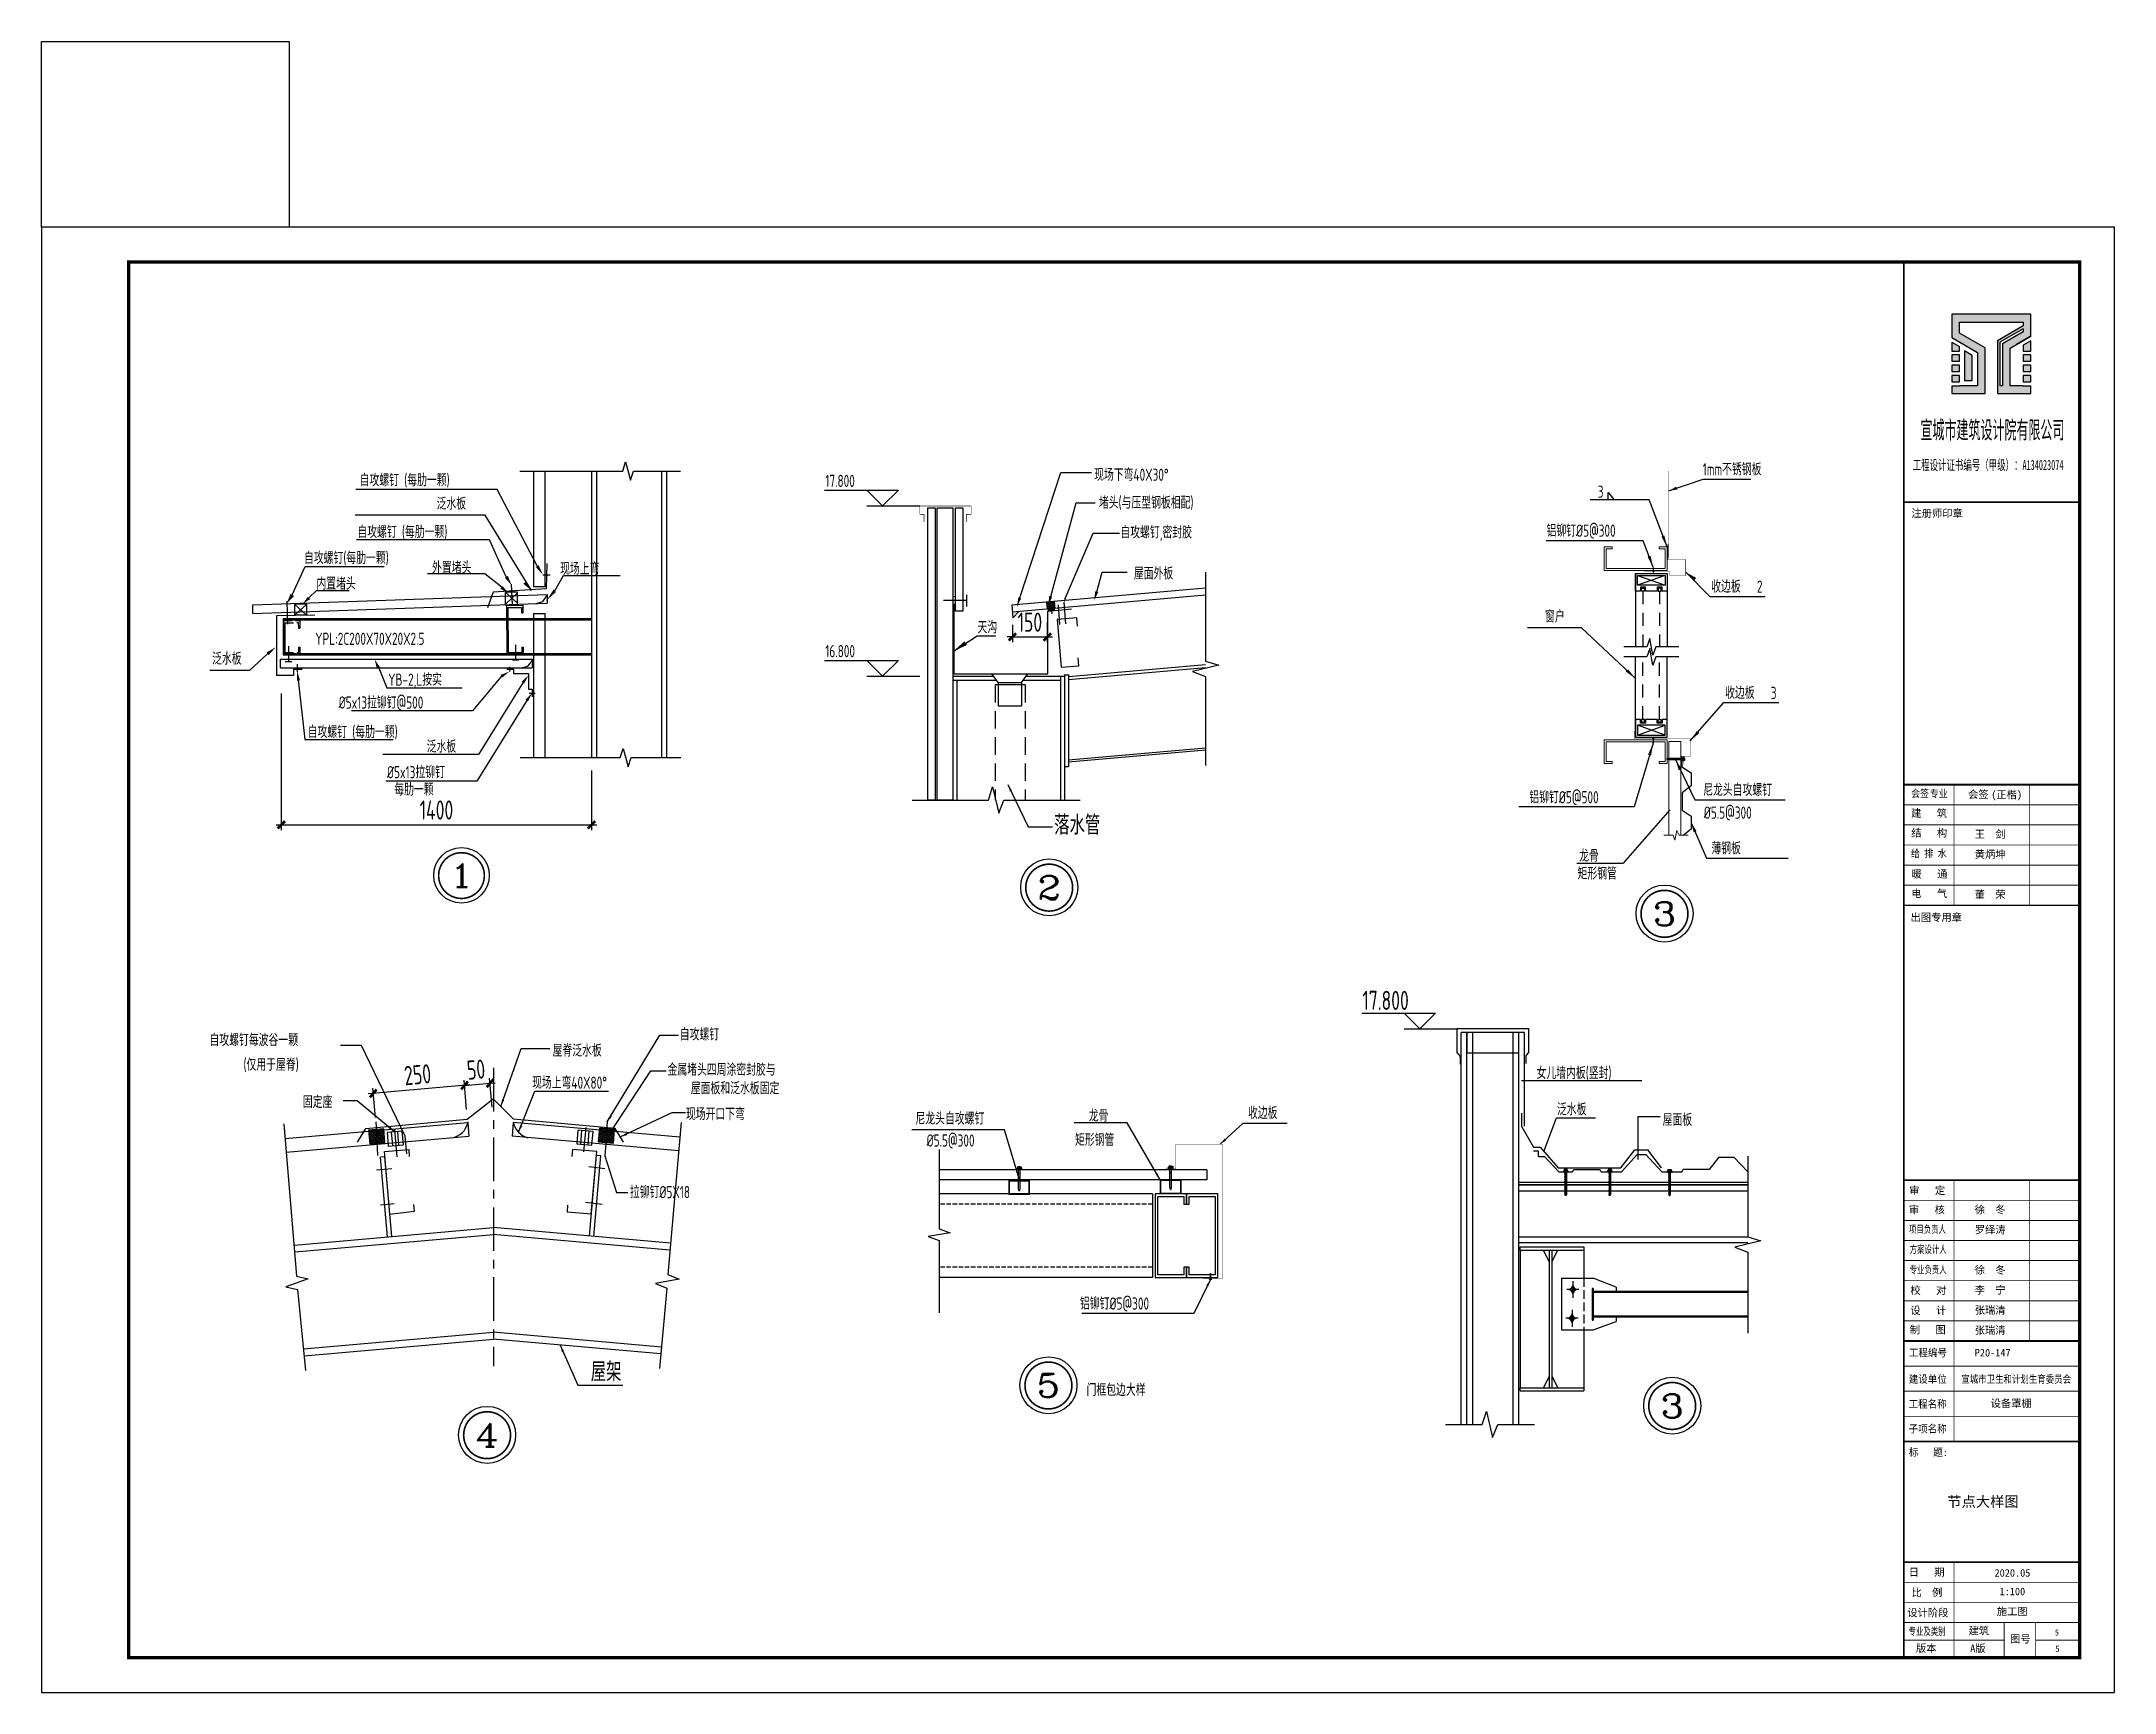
# Model space of a CAD drawing. Extents: x 670693 to 730093, y 227832 to 493926.
# Drawn here: x 670693 to 730093, y 227832 to 275156 of the extents above; entities that cross this region are included whole.
import ezdxf
from ezdxf.enums import TextEntityAlignment as Align

# ---------------------------------------------------------------- set-up
doc = ezdxf.new("R2010")
doc.units = 0
doc.header["$LTSCALE"] = 1000
for name, pattern in [('30', [0]), ('CENTER', [2, 1.25, -0.25, 0.25, -0.25]), ('DASH', [0.35, 0.25, -0.1]), ('DASHED', [0.75, 0.5, -0.25]), ('DOTE', [2.42, 2, -0.2, 0.02, -0.2]), ('x2', [1.25, 0.75, -0.5])]:
    doc.linetypes.add(name, pattern=pattern)
doc.layers.get('0').update_dxf_attribs({"linetype": 'CONTINUOUS'})
doc.layers.get('Defpoints').update_dxf_attribs({"linetype": 'CONTINUOUS'})
for name, color, linetype in [('3-文字', 7, 'CONTINUOUS'), ('6-细实线', 3, 'CONTINUOUS'), ('7-点画线', 1, 'CENTER'), ('AXIS', 253, '30'), ('BZ_标准图框', 7, 'CONTINUOUS'), ('E_LINE', 7, 'CONTINUOUS'), ('GL', 150, 'CONTINUOUS'), ('GZ', 50, 'CONTINUOUS'), ('LT', 30, 'CONTINUOUS'), ('OTHER', 7, 'CONTINUOUS'), ('PUB_DIM', 3, 'CONTINUOUS'), ('PUB_TEXT', 7, 'CONTINUOUS'), ('PUB_TITLE', 4, 'CONTINUOUS'), ('STRELL', 7, 'CONTINUOUS'), ('TC', 252, 'CONTINUOUS'), ('TK(图框线)', 45, 'CONTINUOUS'), ('WMB', 115, 'CONTINUOUS'), ('WP_XH', 163, 'CONTINUOUS'), ('YCX', 90, 'CONTINUOUS'), ('柱', 2, 'CONTINUOUS'), ('粗实线', 2, 'CONTINUOUS'), ('红线', 1, 'CONTINUOUS')]:
    doc.layers.add(name, color=color, linetype=linetype)
doc.layers.add('檩条', color=30, linetype='CONTINUOUS', lineweight=5)
doc.styles.add('-宋体', font='', dxfattribs={"width": 0.8})
doc.styles.add('_HZTXT', font='txt.shx', dxfattribs={"width": 0.8, "bigfont": 'hztxt.shx'})
doc.styles.add('C', font='tssdeng.shx', dxfattribs={"height": 3, "bigfont": 'tssdchn.shx'})
doc.styles.add('COMP', font='complex', dxfattribs={"bigfont": 'hztxt'})
doc.styles.add('HT', font='simhei.ttf')
doc.styles.add('TSSD_Axis', font='Complex.shx', dxfattribs={"width": 0.7, "bigfont": 'hztxt.shx'})
doc.styles.add('TSSD_Dimension', font='Tssdeng.shx', dxfattribs={"width": 0.7, "bigfont": 'hztxt.shx'})
doc.styles.add('TSSD_Rein', font='Tssdeng.shx', dxfattribs={"width": 0.7, "bigfont": 'hztxt.shx'})
doc.styles.get('-宋体').set_extended_font_data('SimSun')
doc.dimstyles.new('ISO-25', dxfattribs={"dimtxt": 2.5, "dimasz": 2.5, "dimexe": 1.25, "dimexo": 0.625, "dimtad": 1, "dimdsep": 46, "dimtxsty": 'Standard', "dimcen": 2.5, "dimadec": 0, "dimazin": 0, "dimtfac": 1, "dimtmove": 0, "dimatfit": 3, "dimfxl": 1, "dimarcsym": 0})
doc.dimstyles.get("Standard").update_dxf_attribs({"dimtxt": 0.18, "dimasz": 0.18, "dimexe": 0.18, "dimexo": 0.0625, "dimgap": 0.09, "dimtad": 0, "dimtih": 1, "dimtoh": 1, "dimdec": 4, "dimzin": 0, "dimdsep": 46, "dimtxsty": 'Standard', "dimcen": 0.09, "dimadec": 0, "dimazin": 0, "dimtfac": 1, "dimtdec": 4, "dimtofl": 0, "dimtmove": 0, "dimatfit": 3, "dimfxl": 1, "dimtolj": 1, "dimtzin": 0, "dimarcsym": 0})
doc.dimstyles.new('TSSD_150_150', dxfattribs={"dimtxt": 550, "dimasz": 150, "dimexe": 150, "dimexo": 375, "dimgap": 150, "dimtad": 1, "dimdec": 0, "dimzin": 0, "dimdsep": 46, "dimtxsty": 'TSSD_Dimension', "dimblk": 'ARCHTICK', "dimcen": 0, "dimdle": 150, "dimclrd": 256, "dimclre": 256, "dimclrt": 7, "dimadec": 0, "dimazin": 0, "dimtfac": 1, "dimtdec": 0, "dimtix": 1, "dimtmove": 2, "dimatfit": 3, "dimfxl": 1, "dimtolj": 1, "dimtzin": 0, "dimarcsym": 0})
pattern_1 = [(45, (795690.642, 307958.447), (-29.462783, 29.462783), []), (135, (795690.642, 307958.447), (-29.462783, -29.462783), [])]

msp = doc.modelspace()

# ---------------------------------------------------------------- texts
at = {"layer": 'PUB_TEXT'}
for s, height, style, width, p in [(' 自攻螺钉 (每肋一颗)', 350, 'TSSD_Rein', 0.7, (679662, 262407.1, -55.1)), ('17.800', 350, 'TSSD_Rein', 0.7, (693151.4, 262384.8, 14254.9)), ('现场下弯40X30%%D', 350, 'TSSD_Rein', 0.7, (700855.2, 262561.3, -7127.4)), ('1mm不锈钢板', 350, 'TSSD_Rein', 0.7, (718292.8, 262718.4)), ('堵头(与压型钢板相配)', 350, 'TSSD_Rein', 0.7, (700990.5, 261762.2, -7127.4)), ('3', 350, 'TSSD_Rein', 0.7, (715285.4, 262076.5)), ('铝铆钉%%C5@300', 350, 'TSSD_Rein', 0.7, (713817.7, 260958.4)), (' 自攻螺钉 (每肋一颗)', 350, 'TSSD_Rein', 0.7, (679596.5, 260922.3, -55.1)), ('自攻螺钉,密封胶', 350, 'TSSD_Rein', 0.7, (701607.7, 260911.6, -7127.4)), (' 自攻螺钉(每肋一颗)', 350, 'TSSD_Rein', 0.7, (678066.6, 260177.2, -55.1)), ('外置堵头', 350, 'TSSD_Rein', 0.7, (681884.6, 259896.7, 55.1)), ('现场上弯', 350, 'TSSD_Rein', 0.7, (685551.7, 259866.7)), ('内置堵头', 350, 'TSSD_Rein', 0.7, (678570.1, 259440.5)), ('屋面外板 ', 350, 'TSSD_Rein', 0.7, (701993, 259733.5, -7127.4)), ('收边板', 350, 'TSSD_Rein', 0.7, (718536.3, 259355.7)), ('2', 350, 'TSSD_Rein', 0.7, (719845.4, 259353.2)), ('窗户', 350, 'TSSD_Rein', 0.7, (713775.4, 258497.2)), ('YPL:2C200X70X20X2.5', 350, 'TSSD_Rein', 0.7, (678536.2, 257859.9, -55.1)), ('16.800', 350, 'TSSD_Rein', 0.7, (693151.4, 257505.7)), ('YB-2,L按实', 350, 'TSSD_Rein', 0.7, (680627.1, 256689.1)), ('收边板', 350, 'TSSD_Rein', 0.7, (718935, 256311)), ('3', 350, 'TSSD_Rein', 0.7, (720244.1, 256308.6)), ('%%c5x13拉铆钉@500', 350, 'TSSD_Rein', 0.7, (679208.3, 256032.1, -55.1)), (' 自攻螺钉 (每肋一颗)', 350, 'TSSD_Rein', 0.7, (678172.8, 255187.9, -55.1)), ('%%c5x13拉铆钉', 350, 'TSSD_Rein', 0.7, (680593.5, 254036.5, -55.1)), (' 每肋一颗', 350, 'TSSD_Rein', 0.7, (680653.4, 253540.6)), ('铝铆钉%%C5@500', 350, 'TSSD_Rein', 0.7, (713324.9, 253318.1)), ('尼龙头自攻螺钉', 350, 'TSSD_Rein', 0.7, (718306.1, 253529.6)), ('%%C5.5@300', 350, 'TSSD_Rein', 0.7, (718323.2, 252877.2)), ('落水管', 550, '_HZTXT', 0.8, (699711.2, 252421.1, -7127.4)), ('龙骨', 350, 'TSSD_Rein', 0.7, (714753.6, 251642.4)), ('薄钢板', 350, 'TSSD_Rein', 0.7, (718540.6, 251855.6)), ('矩形钢管', 350, 'TSSD_Rein', 0.7, (714705.7, 251132.1)), ('17.800', 550, 'C', 0.7, (708540.6, 247396.3, -1319999985745.1)), ('自攻螺钉每波谷一颗', 350, 'TSSD_Rein', 0.7, (675506.8, 246359.8)), ('自攻螺钉', 350, 'TSSD_Rein', 0.7, (688982.6, 246519.9, -7127.4)), ('(仅用于屋脊)', 350, 'TSSD_Rein', 0.7, (676481, 245651.5)), ('屋脊泛水板 ', 350, 'TSSD_Rein', 0.7, (685338, 246058.5, -7127.4)), ('现场上弯40X80%%D', 350, 'TSSD_Rein', 0.7, (684749.5, 245136.9, -7127.4)), ('金属堵头四周涂密封胶与', 350, 'TSSD_Rein', 0.7, (688630, 245510.3, -7127.4)), ('屋面板和泛水板固定', 350, 'TSSD_Rein', 0.7, (689298.4, 244976.7, -7127.4)), ('女儿墙内板(竖封)', 350, 'TSSD_Rein', 0.7, (713531.6, 245415.6, -1319999985745.1)), ('固定座', 350, 'TSSD_Rein', 0.7, (678183, 244583.1, -7127.4)), ('泛水板', 350, 'TSSD_Rein', 0.7, (714116, 244372.6, -1319999985745.1)), ('现场开口下弯', 350, 'TSSD_Rein', 0.7, (689159.3, 244236.6, -7127.4)), ('尼龙头自攻螺钉', 350, 'TSSD_Rein', 0.7, (695735.7, 244108.9, 114.7)), ('龙骨', 350, 'TSSD_Rein', 0.7, (700702.1, 244193)), ('收边板', 350, 'TSSD_Rein', 0.7, (705263.1, 244270.5)), ('屋面板', 350, 'TSSD_Rein', 0.7, (717144.5, 244073.1, -1319999985745.1)), ('%%C5.5@300', 350, 'TSSD_Rein', 0.7, (696054.7, 243479.3, 114.7)), ('矩形钢管', 350, 'TSSD_Rein', 0.7, (700305.3, 243497.1)), ('拉铆钉%%C5X18', 350, 'TSSD_Rein', 0.7, (687553.7, 242000.4, -7127.4)), ('铝铆钉%%C5@300', 350, 'TSSD_Rein', 0.7, (700449.4, 238806.4)), ('屋架', 550, '_HZTXT', 0.8, (686432.3, 236749.9, -7127.4)), ('门框包边大样', 350, 'TSSD_Rein', 0.7, (700638, 236329.7))]:
    msp.add_text(s, height=height, dxfattribs=dict(at, style=style, width=width)).set_placement(p)
at = {"layer": 'PUB_TEXT', "style": 'TSSD_Rein', "width": 0.7}
for p in [(682013.8, 261908.9), (675580.7, 257465.6), (681729, 254947.2, -55.1)]:
    msp.add_text('泛水板', height=350, dxfattribs=at).set_placement(p, align=Align.MIDDLE_LEFT)
msp.add_text('天沟', height=350, dxfattribs=at).set_placement((697794.8, 258363.7, -7127.4), align=Align.MIDDLE_CENTER)
at = {"layer": 'TK(图框线)', "style": 'HT'}
for s, height, p in [('节点大样图', 300, (725299.8, 233154.3)), ('建筑', 216, (725908.9, 229496.6))]:
    msp.add_text(s, height=height, dxfattribs=at).set_placement(p)
at = {"layer": 'TK(图框线)', "style": '-宋体'}
msp.add_text('5', height=172.8, dxfattribs=at).set_placement((728444.2, 229467.4), align=Align.CENTER)

# ---------------------------------------------------------------- blocks, each defined once
blk = doc.blocks.new('_ArchTick')
at = {"color": 0, "linetype": 'ByBlock', "const_width": 0.5}
blk.add_lwpolyline([(-0.71, -0.71), (0.71, 0.71)], dxfattribs=at)
blk = doc.blocks.new('*D126')
at = {"layer": 'AXIS', "linetype": 'ByBlock', "lineweight": -2, "transparency": 16777216}
for p, q in [((677565, 256464), (677565, 252552)), ((686456, 254255), (686456, 252552)), ((677415, 252702), (686606, 252702))]:
    blk.add_line(p, q, dxfattribs=at)
at = {"layer": 'Defpoints', "color": 0, "linetype": 'ByBlock', "transparency": 16777216}
for p in [(677565, 256839), (686456, 254630), (686456, 252702)]:
    blk.add_point(p, dxfattribs=at)
at = {"layer": 'AXIS', "linetype": 'ByBlock', "lineweight": -2, "transparency": 16777216, "xscale": 150, "yscale": 150, "zscale": 150, "rotation": 180}
blk.add_blockref('_ArchTick', (677565, 252702), dxfattribs=at)
at = {"layer": 'AXIS', "linetype": 'ByBlock', "lineweight": -2, "transparency": 16777216, "xscale": 150, "yscale": 150, "zscale": 150}
blk.add_blockref('_ArchTick', (686456, 252702), dxfattribs=at)
at = {"layer": 'AXIS', "color": 7, "linetype": 'ByBlock', "transparency": 16777216, "insert": (682010, 253127), "char_height": 550, "attachment_point": 5, "style": 'TSSD_Dimension'}
blk.add_mtext('\\A1;1400', dxfattribs=at)
blk = doc.blocks.new('_INDEX1')
at = {"const_width": 0.035}
blk.add_lwpolyline([(-0.5, 0, 1), (0.5, 0, 1)], format="xyb", close=True, dxfattribs=at)
at = {"style": 'COMP', "width": 2.333333}
blk.add_attdef('1', text='', height=0.5, dxfattribs=at).set_placement((-0.25, -0.25), (0.25, -0.25), align=Align.FIT)
blk = doc.blocks.new('*D124')
at = {"layer": 'AXIS', "linetype": 'ByBlock', "lineweight": -2, "transparency": 16777216}
for p, q in [((682875, 244545), (682801, 245382)), ((683607, 244609), (683534, 245446)), ((682814, 245233), (682665, 245220)), ((682814, 245233), (683547, 245297)), ((683547, 245297), (683697, 245310))]:
    blk.add_line(p, q, dxfattribs=at)
at = {"layer": 'Defpoints', "color": 0, "linetype": 'ByBlock', "transparency": 16777216}
for p in [(683547, 245297), (682907, 244171), (683640, 244236)]:
    blk.add_point(p, dxfattribs=at)
at = {"layer": 'AXIS', "linetype": 'ByBlock', "lineweight": -2, "transparency": 16777216, "xscale": 150, "yscale": 150, "zscale": 150}
for p, rotation in [((682814, 245233), 4.995108433939217), ((683547, 245297), 184.9951084339392)]:
    blk.add_blockref('_ArchTick', p, dxfattribs=dict(at, rotation=rotation))
at = {"layer": 'AXIS', "color": 7, "linetype": 'ByBlock', "transparency": 16777216, "insert": (683144, 245688), "char_height": 550, "attachment_point": 5, "rotation": 4.99511, "style": 'TSSD_Dimension'}
blk.add_mtext('\\A1;50', dxfattribs=at)
blk = doc.blocks.new('*D125')
at = {"layer": 'AXIS', "linetype": 'ByBlock', "lineweight": -2, "transparency": 16777216}
for p, q in [((682875, 244545), (682801, 245382)), ((682964, 245246), (680050, 244991)), ((680259, 244316), (680186, 245154))]:
    blk.add_line(p, q, dxfattribs=at)
at = {"layer": 'Defpoints', "color": 0, "linetype": 'ByBlock', "transparency": 16777216}
for p in [(680199, 245004), (682907, 244171), (680292, 243943)]:
    blk.add_point(p, dxfattribs=at)
at = {"layer": 'AXIS', "linetype": 'ByBlock', "lineweight": -2, "transparency": 16777216, "xscale": 150, "yscale": 150, "zscale": 150}
for p, rotation in [((682814, 245233), 5.001370634198521), ((680199, 245004), 185.0013706341985)]:
    blk.add_blockref('_ArchTick', p, dxfattribs=dict(at, rotation=rotation))
at = {"layer": 'AXIS', "color": 7, "linetype": 'ByBlock', "transparency": 16777216, "insert": (681470, 245542), "char_height": 550, "attachment_point": 5, "rotation": 5.00137, "style": 'TSSD_Dimension'}
blk.add_mtext('\\A1;250', dxfattribs=at)
blk = doc.blocks.new('*D127')
at = {"layer": 'AXIS', "linetype": 'ByBlock', "lineweight": -2, "transparency": 16777216}
for p, q in [((698514, 258436), (698514, 257937)), ((699513, 258524), (699513, 257937)), ((698514, 258087), (698364, 258087)), ((698514, 258087), (699513, 258087)), ((699513, 258087), (699663, 258087))]:
    blk.add_line(p, q, dxfattribs=at)
at = {"layer": 'Defpoints', "color": 0, "linetype": 'ByBlock', "transparency": 16777216}
for p in [(698514, 258811), (699513, 258899), (699513, 258087)]:
    blk.add_point(p, dxfattribs=at)
at = {"layer": 'AXIS', "linetype": 'ByBlock', "lineweight": -2, "transparency": 16777216, "xscale": 150, "yscale": 150, "zscale": 150}
blk.add_blockref('_ArchTick', (698514, 258087), dxfattribs=at)
at = {"layer": 'AXIS', "linetype": 'ByBlock', "lineweight": -2, "transparency": 16777216, "xscale": 150, "yscale": 150, "zscale": 150, "rotation": 180}
blk.add_blockref('_ArchTick', (699513, 258087), dxfattribs=at)
at = {"layer": 'AXIS', "color": 7, "linetype": 'ByBlock', "transparency": 16777216, "insert": (699014, 258512), "char_height": 550, "attachment_point": 5, "style": 'TSSD_Dimension'}
blk.add_mtext('\\A1;150', dxfattribs=at)
blk = doc.blocks.new('MD')
at = {"linetype": 'Continuous', "ltscale": 20}
blk.add_hatch(color=256, dxfattribs=at).paths.add_polyline_path([(8.6, -7.8), (8.6, -2.6), (-13.3, -4.2), (-13.2, 4.1), (8.6, 2.4), (8.6, 7.6, -0.696305)])
blk = doc.blocks.new('$五金$00000002')
at = {"layer": 'E_LINE'}
blk.add_blockref('MD', (-0.4, 0.1, 0), dxfattribs=at)
blk = doc.blocks.new('*X120')
at = {"color": 0}
for p, q in [((903710.7, -307545.5), (903713.7, -307542.6)), ((903710.7, -307554.3), (903716.7, -307548.3)), ((903710.7, -307563.2), (903716.7, -307557.2)), ((903710.7, -307572), (903716.7, -307566)), ((903710.7, -307580.9), (903716.7, -307574.9)), ((903710.7, -307589.7), (903716.7, -307583.7)), ((903710.7, -307598.5), (903716.7, -307592.5)), ((903712.2, -307606), (903716.1, -307602))]:
    blk.add_line(p, q, dxfattribs=at)
blk = doc.blocks.new('AUDIT_I_040821143925-1')
at = {"linetype": 'Continuous', "ltscale": 20, "xscale": -0.899999999919668, "yscale": 0.8999999999068677, "zscale": 0.9, "rotation": 269.9996944201824}
blk.add_blockref('*X120', (276843.2, -813343.8), dxfattribs=at)
blk = doc.blocks.new('GD')
at = {"linetype": 'Continuous', "ltscale": 20}
for p, q in [((0, 1.3), (15, 3.6)), ((0, -1.3), (0, 1.3)), ((15, 3.6), (137.5, 3.6)), ((108.1, -3.6), (108.1, 3.6)), ((137.5, -9.7), (137.5, 9.7)), ((137.5, 9.7), (140.8, 9.7)), ((140.8, -9.7), (140.8, 9.7)), ((148.5, 7.5), (140.8, 7.5)), ((148.5, 3.4), (140.8, 3.4)), ((150, -5.5), (150, 5.4)), ((0, -1.3), (15, -3.6)), ((15, -3.6), (137.5, -3.6)), ((137.5, -9.7), (140.8, -9.7)), ((148.5, -3.4), (140.8, -3.4)), ((148.5, -7.5), (140.8, -7.5))]:
    blk.add_line(p, q, dxfattribs=at)
blk.add_ellipse((148.5, 5.4), major_axis=(0, 2.08), ratio=0.698493, start_param=3.141597, end_param=6.28319, dxfattribs=at)
at = {"linetype": 'Continuous', "ltscale": 20, "extrusion": (0, 0, -1)}
for centre, major_axis, ratio, start_param, end_param in [((148.5, 0), (0, 3.37), 0.429967, -0.000017, 3.141602), ((148.5, -5.5), (0, 2.08), 0.698493, -0.000005, 3.141588)]:
    blk.add_ellipse(centre, major_axis=major_axis, ratio=ratio, start_param=start_param, end_param=end_param, dxfattribs=at)
at = {"layer": 'PUB_TEXT', "xscale": 1.825602383585646, "yscale": 1.341960000107064, "zscale": 1.34196}
blk.add_blockref('AUDIT_I_040821143925-1', (0, 0), dxfattribs=at)
blk = doc.blocks.new('23wca1')
h = blk.add_hatch(color=1)
h.paths.add_polyline_path([(1517, 32430), (-752, 32430), (-752, 31764), (-15, 31338), (-15, 30383), (-531, 30383), (-752, 30383), (-752, 30162), (206, 30162), (206, 31466), (-531, 31891), (-531, 32209), (1295, 32209), (1295, 32099), (558, 31673), (558, 30162), (1517, 30162), (1517, 30383), (1295, 30383), (927, 30383), (927, 31460), (1517, 31801)])
h.paths.add_polyline_path([(1295, 31928), (706, 31588), (706, 30383), (632, 30383), (632, 31630), (1295, 32013)], flags=16)
h = blk.add_hatch(color=1)
h.paths.add_polyline_path([(1517, 31673), (1295, 31545), (1295, 31378), (1517, 31378)])
h.paths.add_polyline_path([(1295, 31267), (1295, 31083), (1517, 31083), (1517, 31267)])
h.paths.add_polyline_path([(1295, 30973), (1295, 30788), (1517, 30788), (1517, 30973)])
h.paths.add_polyline_path([(1517, 30493), (1517, 30678), (1295, 30678), (1295, 30493)])
h.paths.add_polyline_path([(-162, 31253), (-384, 31381), (-384, 30530), (-162, 30530)])
h.paths.add_polyline_path([(-752, 31636), (-752, 31378), (-531, 31378), (-531, 31508)])
h.paths.add_polyline_path([(-752, 31267), (-752, 31083), (-531, 31083), (-531, 31267)])
h.paths.add_polyline_path([(-531, 30788), (-531, 30973), (-752, 30973), (-752, 30788)])
h.paths.add_polyline_path([(-531, 30678), (-752, 30678), (-752, 30493), (-531, 30493)])
for points in [[(927, 30383), (927, 31460), (1517, 31801), (1517, 32430), (-752, 32430), (-752, 31764), (-15, 31338), (-15, 30383), (-531, 30383)], [(-752, 30383), (-752, 30162), (206, 30162), (206, 31466), (-531, 31891), (-531, 32209), (1295, 32209), (1295, 32099), (558, 31673), (558, 30162), (1517, 30162), (1517, 30383)], [(-752, 31636), (-752, 31378), (-531, 31378), (-531, 31508)], [(-752, 31636), (-531, 31508)], [(1295, 32013), (632, 31630), (632, 30383)], [(1295, 31928), (706, 31588), (706, 30383)], [(1517, 31801), (1106, 31564)], [(1295, 32013), (1295, 31928)], [(1295, 31545), (1295, 31378), (1517, 31378), (1517, 31673)], [(1517, 31673), (1295, 31545)], [(-752, 30383), (-531, 30383)], [(706, 30383), (632, 30383)], [(1295, 30383), (927, 30383)], [(1295, 30383), (1517, 30383)]]:
    blk.add_lwpolyline(points)
for points in [[(-752, 31267), (-752, 31083), (-531, 31083), (-531, 31267)], [(-752, 30973), (-752, 30788), (-531, 30788), (-531, 30973)], [(-162, 31253), (-384, 31381), (-384, 30530), (-162, 30530)], [(1295, 31267), (1295, 31083), (1517, 31083), (1517, 31267)], [(1295, 30973), (1295, 30788), (1517, 30788), (1517, 30973)], [(-752, 30678), (-752, 30493), (-531, 30493), (-531, 30678)], [(1295, 30678), (1295, 30493), (1517, 30493), (1517, 30678)]]:
    blk.add_lwpolyline(points, close=True)
at = {"layer": 'BZ_标准图框'}
for points, const_width in [([(-2126, -6072), (-2126, 33928)], 50.4), ([(-2126, 27044), (2914, 27044)], 50.4), ([(-2126, 18948), (2914, 18948)], 50.4), ([(-686, 18948), (-686, 15492)], 25.2), ([(1474, 18948), (1474, 15492)], 25.2), ([(2914, 18372), (-2126, 18372)], 25.2), ([(2914, 17796), (-2126, 17796)], 25.2), ([(2914, 17220), (-2126, 17220)], 25.2), ([(2914, 16644), (-2126, 16644)], 25.2), ([(2914, 16068), (-2126, 16068)], 25.2), ([(2914, 15492), (-2126, 15492)], 36), ([(-2126, 7612), (2914, 7612)], 50.4), ([(-686, 124), (-686, 7612)], 25.2), ([(1474, 3003), (1474, 7612)], 25.2), ([(-2126, 7036), (2914, 7036)], 25.2), ([(-2126, 6460), (2914, 6460)], 25.2), ([(-2126, 5884), (2914, 5884)], 25.2), ([(-2126, 5308), (2914, 5308)], 25.2), ([(-2126, 4732), (2914, 4732)], 25.2), ([(-2126, 4156), (2914, 4156)], 25.2), ([(-2126, 3580), (2914, 3580)], 25.2), ([(-2126, 3580), (2914, 3580)], 25.2), ([(-2126, 3004), (2914, 3004)], 50.4), ([(-2126, 2284), (2914, 2284)], 25.2), ([(-2126, 1564), (2914, 1564)], 25.2), ([(-2126, 844), (2914, 844)], 25.2), ([(-2126, 124), (2914, 124)], 50.4), ([(-2126, -3336), (2914, -3336)], 50.4), ([(-686, -5064), (-686, -3336)], 25.2), ([(-2126, -3912), (2914, -3912)], 25.2), ([(-2126, -4488), (2914, -4488)], 25.2), ([(-2126, -5064), (2914, -5064)], 25.2), ([(-2126, -5064), (2914, -5064)], 25.2), ([(-686, -6072), (-686, -5064)], 25.2), ([(754, -6072), (754, -5064)], 25.2), ([(1654, -6072), (1654, -5064)], 25.2), ([(-2126, -5568), (754, -5568)], 25.2), ([(1654, -5568), (2914, -5568)], 25.2)]:
    blk.add_lwpolyline(points, dxfattribs=dict(at, const_width=const_width))
at = {"layer": 'BZ_标准图框', "style": 'HT', "width": 0.5}
blk.add_text('宣城市建筑设计院有限公司', height=504, dxfattribs=at).set_placement((416, 28867), align=Align.CENTER)
at = {"layer": 'BZ_标准图框', "style": 'HT'}
for s, height, width, p in [('工程设计证书编号（甲级）：A134023074', 288, 0.6, (-1869, 27969)), ('会签', 216, 0.85, (-1914, 18591)), ('专业', 216, 0.85, (-1380, 18585)), ('给 排 水', 216, 0.85, (-1918, 16870)), ('项目负责人', 216, 0.7, (-1975, 6100)), ('方案设计人', 216, 0.7, (-1956, 5522)), ('专业负责人', 216, 0.7, (-1957, 4941)), ('工程编号', 216, 0.9, (-1976, 2561)), ('建设单位', 216, 0.9, (-1981, 1802)), ('工程名称', 216, 0.9, (-1986, 1092)), ('子项名称', 216, 0.9, (-1986, 379)), ('标   题:', 216, 0.95, (-1981, -291)), ('专业及类别', 216, 0.7, (-1987, -5426))]:
    blk.add_text(s, height=height, dxfattribs=dict(at, width=width)).set_placement(p)
for s, p in [('注册师印章', (-1907, 26620)), ('会签', (-281, 18563)), ('(正楷)', (382, 18556)), ('建   筑', (-1914, 18024)), ('结   构', (-1911, 17458)), ('暖   通', (-1905, 16282)), ('电   气', (-1912, 15724)), ('出图专用章', (-1931, 15037)), ('审   定', (-1967, 7210)), ('审   核', (-1976, 6659)), ('校   对', (-1934, 4349)), ('设   计', (-1938, 3771)), ('制   图', (-1954, 3218)), ('日   期', (-1984, -3728)), ('比  例', (-1903, -4311)), ('设计阶段', (-2024, -4889)), ('版本 ', (-1778, -5911)), ('图号', (920, -5644))]:
    blk.add_text(s, height=216, dxfattribs=at).set_placement(p)
at = {"layer": 'TK(图框线)', "style": 'HT'}
for s, p in [('王  剑', (-92, 17421)), ('黄炳坤', (-92, 16845)), ('董  荣', (-92, 15693)), ('徐  冬', (-92, 6661)), ('罗绎涛', (-92, 6085)), ('徐  冬', (-92, 4933)), ('李  宁', (-92, 4357)), ('张瑞清', (-92, 3781)), ('张瑞清', (-92, 3205)), ('P20-147', (-92, 2560)), ('设备罩棚', (363, 1110)), ('2020.05', (475, -3751)), ('1:100', (619, -4283)), ('施工图', (541, -4857)), ('A版', (-222, -5912))]:
    blk.add_text(s, height=216, dxfattribs=at).set_placement(p)
at = {"layer": 'TK(图框线)', "style": 'HT', "width": 0.8}
blk.add_text('宣城市卫生和计划生育委员会', height=216, dxfattribs=at).set_placement((-476, 1803))
at = {"layer": 'TK(图框线)', "style": '-宋体'}
blk.add_text('5', height=180, dxfattribs=at).set_placement((2278, -5902), align=Align.CENTER)

# ---------------------------------------------------------------- dimensions: what is measured, and where the dimension line sits
at = {"layer": 'AXIS', "linetype": 'ByBlock'}
for base, p1, p2, text, picture, middle in [((699512.9, 258086.9, 14254.9), (698514.5, 258811.2, 14254.9), (699512.9, 258898.5, 14254.9), '150', '*D127', (699013.7, 258511.9, 14254.9)), ((686455.5, 252702, -55.1), (677564.5, 256838.9, -55.1), (686455.5, 254630.3, -55.1), '1400', '*D126', (682010, 253127, -55.1))]:
    dim = msp.add_linear_dim(base=base, p1=p1, p2=p2, text=text, dimstyle='TSSD_150_150', dxfattribs=at)
    dim.commit()
    dim.dimension.update_dxf_attribs({"geometry": picture, "text_midpoint": middle})
for p2, distance, text, picture, middle in [((680291.9, 243942.6, 14254.9), -1065.6, '250', '*D125', (681469.6, 245542, 14254.9)), ((683640.1, 244235.5, 14254.9), 1065.5, '50', '*D124', (683143.9, 245688.4, 14254.9))]:
    dim = msp.add_aligned_dim(p1=(682907.3, 244171.5, 14254.9), p2=p2, distance=distance, text=text, dimstyle='TSSD_150_150', dxfattribs=at)
    dim.commit()
    dim.dimension.update_dxf_attribs({"geometry": picture, "text_midpoint": middle})

# ---------------------------------------------------------------- hatches: boundary and pattern name
at = {"layer": '6-细实线', "linetype": 'Continuous', "ltscale": 0.4}
h = msp.add_hatch(dxfattribs=at)
h.set_pattern_fill('ANSI37', color=6, scale=333.333333, style=0)
h.set_pattern_definition([(45, (524279.95, 305540.505), (-29.462783, 29.462783), []), (135, (524279.95, 305540.505), (-29.462783, -29.462783), [])])
h.paths.add_polyline_path([(699713.9, 259100.7), (699496.9, 259081.7), (699509.5, 258936.7), (699726.5, 258955.7)])
h.paths.add_polyline_path([(699726.5, 258955.7), (699509.5, 258936.7), (699514.2, 258883.2), (699731.2, 258902.2)])
at = {"layer": '7-点画线', "linetype": 'Continuous', "ltscale": 0.25}
h = msp.add_hatch(dxfattribs=at)
h.set_pattern_fill('ANSI37', color=6, scale=333.333333, style=0)
h.set_pattern_definition(pattern_1)
h.paths.add_polyline_path([(680500.9, 243960.9), (680066.9, 243922.9), (680098.4, 243562.7), (680532.4, 243600.7)])
h.paths.add_polyline_path([(680064.1, 243955.1), (680066.9, 243922.9), (680287.7, 243942.2), (680285.5, 243974.5)])
h.paths.add_polyline_path([(680285.5, 243974.5), (680287.7, 243942.2), (680500.9, 243960.9), (680498.1, 243993.1)])
h = msp.add_hatch(dxfattribs=at)
h.set_pattern_fill('ANSI37', color=6, scale=333.333333, style=0)
h.set_pattern_definition(pattern_1)
h.paths.add_polyline_path([(686888.4, 243937.2), (686891.8, 243989.3), (686681.6, 244007.7), (686677, 243955.7)])
h.paths.add_polyline_path([(686891.8, 243989.3), (686888.4, 243937.2), (687111, 243917.8), (687115.6, 243969.7)])
h.paths.add_polyline_path([(686677, 243955.7), (686647.3, 243615.3), (687081.3, 243577.3), (687111, 243917.8)])

# ---------------------------------------------------------------- linework, layer by layer
at = {"color": 3}
for p, q in [((684790.4, 262841, -55.1), (684790.4, 259522.3, -55.1)), ((685115.2, 262841, -55.1), (685115.2, 259522.3, -55.1)), ((684148.4, 259596.5), (684176.8, 259009.5)), ((676749.2, 259010.3), (685178, 259304.6)), ((676749.2, 258762.8), (685178, 259057.2)), ((676749.2, 258762.8), (676749.2, 259010.3)), ((678296.2, 259023.4), (677945.9, 259023.4)), ((677945.9, 259023.4), (678296.2, 258701.5)), ((677945.9, 259009.2), (677945.9, 258719.6)), ((677951.6, 258717.2), (678273.4, 259011.5)), ((678296.2, 258719.6), (678296.2, 259023.4)), ((684330.6, 259373.2), (683980.4, 259373.2)), ((683980.4, 259373.2), (684330.6, 259051.4)), ((683980.4, 259359.1), (683980.4, 259009.5)), ((683980.4, 259009.5), (684330.6, 259009.5)), ((683994.6, 259037.2), (684316.5, 259331.4)), ((684020.6, 258993.5, -55.1), (684487.3, 258996.6, -55.1)), ((684020.6, 258993.5, -55.1), (684027.1, 257577.8, -55.1)), ((684330.6, 259009.5), (684330.6, 259373.2)), ((684487.3, 258996.6, -55.1), (684488.7, 258778.8, -55.1)), ((684864.2, 259046.2), (685055.5, 259098.8)), ((685055.5, 259098.8), (685110, 259172)), ((685110, 259172), (685155.6, 259235.4)), ((685155.6, 259235.4), (685178, 259304.6)), ((685173.9, 259155.2), (685180.1, 259058.2)), ((685178, 259304.6), (685178, 259057.2)), ((677945.9, 258719.6), (678296.2, 258719.6)), ((684059.9, 258931.6, -55.1), (684448.8, 258934.1, -55.1)), ((684059.9, 258931.6, -55.1), (684065.5, 257640.3, -55.1)), ((684448.8, 258934.1, -55.1), (684449.8, 258778.6, -55.1)), ((684449.8, 258778.6, -55.1), (684488.7, 258778.8, -55.1)), ((684795.1, 258761.2, -55.1), (684795.1, 254630.3, -55.1)), ((684795.1, 258761.2, -55.1), (685119.9, 258761.2, -55.1)), ((685119.9, 258761.2, -55.1), (685119.9, 254630.3, -55.1)), ((684453.4, 257798.4, -55.1), (684492.3, 257798.6, -55.1)), ((684453.4, 257798.4, -55.1), (684454.4, 257642.8, -55.1)), ((684492.3, 257798.6, -55.1), (684493.7, 257580.9, -55.1)), ((677546.2, 257451.4, -55.1), (684758.4, 257447.1, -55.1)), ((677546.2, 257204, -55.1), (677546.2, 257451.4, -55.1)), ((677546.2, 257204, -55.1), (684749.7, 257199.8, -55.1)), ((684027.1, 257577.8, -55.1), (684493.7, 257580.9, -55.1)), ((684065.5, 257640.3, -55.1), (684454.4, 257642.8, -55.1)), ((684435.6, 257198, -55.1), (684628.6, 257245.7, -55.1)), ((684628.6, 257245.7, -55.1), (684685.7, 257316.9, -55.1)), ((684628.6, 257245.7, -55.1), (684685.7, 257316.9, -55.1)), ((684685.7, 257316.9, -55.1), (684733.4, 257378.7, -55.1)), ((684733.4, 257378.7, -55.1), (684758.4, 257447.1, -55.1)), ((684758.4, 257447.2, -55.1), (684749.7, 257199.8, -55.1))]:
    msp.add_line(p, q, dxfattribs=at)
at = {"linetype": 'Continuous'}
for p, q in [((686455.5, 262841, -55.1), (686455.5, 254630.3, -55.1)), ((686592.2, 262841, -55.1), (686592.2, 254630.3, -55.1)), ((688462.3, 262841, 252.8), (688462.3, 254630.3, 252.8)), ((688599, 262841, 252.8), (688599, 254630.3, 252.8)), ((677620.8, 258614.9, -55.1), (686458, 258614.9, -55.1)), ((677620.8, 258614.9, -55.1), (677621.1, 257575.9, -0.4)), ((677620.8, 258576.8, -55.1), (686458, 258576.8, -55.1)), ((677624.6, 258558, -55.1), (677627.4, 257578, -55.1)), ((677663.7, 258495.9, -55.1), (677666.1, 257640.4, -55.1)), ((677621.1, 257613.9, -2.4), (686455.5, 257614, -55.1)), ((677621.1, 257575.9, -0.4), (686455.5, 257575.9, -55.1))]:
    msp.add_line(p, q, dxfattribs=at)
for p, q in [((677719.5, 259110.6), (677744.2, 258456.4)), ((677771.8, 257821.6), (677771.8, 257383.8)), ((684279.3, 257865.8), (684279.3, 257428)), ((677679.7, 257383.8), (677863.8, 257383.8)), ((678018.3, 257307, -55.1), (678018.3, 257088.4, -55.1)), ((684101.2, 257227.4, -55.1), (684101.2, 257096.9, -55.1)), ((684187.3, 257428), (684371.4, 257428)), ((684671.3, 256478.2, -55.1), (684839.4, 256478.2, -55.1)), ((704082.4, 242817.4), (696414.2, 242817.4)), ((704082.4, 242527.3), (696414.2, 242527.3)), ((704082.4, 242817.4), (704082.4, 242527.3)), ((713022.5, 242461.6, -1319999985745.1), (719584.5, 242461.6, -1319999985745.1)), ((714745.2, 239383.3, -1319999985745.1), (714398.7, 239383.3, -1319999985745.1)), ((714571.9, 239623, -1319999985745.1), (714571.9, 239143.6, -1319999985745.1)), ((714547.8, 238798.3, -1319999985745.1), (714547.8, 238319, -1319999985745.1)), ((714721.1, 238558.6, -1319999985745.1), (714374.6, 238558.6, -1319999985745.1))]:
    msp.add_line(p, q)
at = {"color": 4, "ltscale": 30}
for p, q in [((711250.9, 246852.4, -1319999985745.1), (711250.9, 246178, -1319999985745.1)), ((713310, 246852.4, -1319999985745.1), (711250.9, 246852.4, -1319999985745.1)), ((713310, 246196.2, -1319999985745.1), (713310, 246852.4, -1319999985745.1)), ((711250.9, 246178, -1319999985745.1), (711340.9, 246065.5, -1319999985745.1)), ((711340.9, 246065.5, -1319999985745.1), (711340.9, 245840.5, -1319999985745.1)), ((713310, 246196.2, -1319999985745.1), (713220, 246083.7, -1319999985745.1)), ((713220, 246083.7, -1319999985745.1), (713220, 245858.7, -1319999985745.1)), ((713109.7, 244050.7, -1319999985745.1), (713109.7, 244442.7, -1319999985745.1)), ((713109.7, 244050.7, -1319999985745.1), (713440.3, 243459.1, -1319999985745.1)), ((713440.3, 243459.1, -1319999985745.1), (713634, 243459.1, -1319999985745.1)), ((713634, 243459.1, -1319999985745.1), (714148.5, 242875.6, -1319999985745.1)), ((715945.8, 242875.6, -1319999985745.1), (716351.1, 243383, -2639999985745.1)), ((716351.1, 243383, -2639999985745.1), (716712.4, 243383, -2639999985745.1)), ((716712.4, 243383, -2639999985745.1), (717102.3, 242872, -2639999985745.1)), ((714148.5, 242875.6, -1319999985745.1), (715945.8, 242875.6, -1319999985745.1))]:
    msp.add_line(p, q, dxfattribs=at)
at = {"color": 3, "ltscale": 30}
for p, q in [((711372.5, 235514, 14254.9), (711372.5, 246748.9, -1319999985745.1)), ((713187.5, 246748.9, -1319999985745.1), (711537.5, 246748.9, -1319999985745.1)), ((711702.5, 246748.9, -1319999985745.1), (711537.5, 246748.9, -1319999985745.1)), ((711537.5, 246748.9, -1319999985745.1), (711537.5, 246171.4, -1319999985745.1)), ((713022.5, 246748.9, -1319999985745.1), (712857.5, 246748.9, -1319999985745.1)), ((713022.5, 246171.4, -1319999985745.1), (713022.5, 246748.9, -1319999985745.1)), ((713187.5, 244065.7, -1319999985745.1), (713187.5, 246748.9, -1319999985745.1)), ((711537.5, 246171.4, -1319999985745.1), (713022.5, 246171.4, -1319999985745.1)), ((716548.5, 245362.5, -1319999985745.1), (713100.5, 245362.5, -1319999985745.1)), ((713742.3, 243336.3, -1319999985745.1), (714107.3, 244304.2, -2639999985745.1)), ((714107.3, 244304.2, -2639999985745.1), (715218.8, 244304.2, -2639999985745.1)), ((716430.5, 244336.3, -1319999985745.1), (716430.5, 243112.9, -1319999985745.1)), ((717076.3, 244336.3, -1319999985745.1), (716430.5, 244336.3, -1319999985745.1))]:
    msp.add_line(p, q, dxfattribs=at)
at = {"ltscale": 30}
msp.add_line((713022.5, 240731.5, -1319999985745.1), (713022.5, 242461.6, -1319999985745.1), dxfattribs=at)
at = {"color": 1, "linetype": 'Continuous'}
for p, q in [((714436.6, 242771.4, -1319999985745.1), (714296.3, 242771.4, -1319999985745.1)), ((714296.3, 242771.4, -1319999985745.1), (714296.3, 242759.1, -1319999985745.1)), ((714436.6, 242759.1, -1319999985745.1), (714296.3, 242759.1, -1319999985745.1)), ((714315, 242746.7, -1319999985745.1), (714315, 242759.1, -1319999985745.1)), ((714417.2, 242746.7, -1319999985745.1), (714315, 242746.7, -1319999985745.1)), ((714411.8, 242825.1, -1319999985745.1), (714321.1, 242825.1, -1319999985745.1)), ((714321.1, 242825.1, -1319999985745.1), (714321.1, 242771.4, -1319999985745.1)), ((714411.8, 242783.8, -1319999985745.1), (714321.1, 242783.8, -1319999985745.1)), ((714329.3, 242825.1, -1319999985745.1), (714329.3, 242783.8, -1319999985745.1)), ((714345.8, 242825.1, -1319999985745.1), (714345.8, 242783.8, -1319999985745.1)), ((714345.8, 242746.7, -1319999985745.1), (714345.8, 242098.8, -1319999985745.1)), ((714387.1, 242690.2, -1319999985745.1), (714345.8, 242744.3, -1319999985745.1)), ((714387.1, 242663.1, -1319999985745.1), (714345.8, 242717, -1319999985745.1)), ((714387.1, 242656.3, -1319999985745.1), (714345.8, 242710.2, -1319999985745.1)), ((714387.1, 242629.1, -1319999985745.1), (714345.8, 242683.1, -1319999985745.1)), ((714387.1, 242622.3, -1319999985745.1), (714345.8, 242676.3, -1319999985745.1)), ((714387.1, 242584, -1319999985745.1), (714345.8, 242638, -1319999985745.1)), ((714387.1, 242577.3, -1319999985745.1), (714345.8, 242631.2, -1319999985745.1)), ((714387.1, 242541.8, -1319999985745.1), (714345.8, 242595.8, -1319999985745.1)), ((714387.1, 242535, -1319999985745.1), (714345.8, 242589, -1319999985745.1)), ((714387.1, 242495.1, -1319999985745.1), (714345.8, 242549.1, -1319999985745.1)), ((714387.1, 242488.3, -1319999985745.1), (714345.8, 242542.3, -1319999985745.1)), ((714387.1, 242442.3, 14254.9), (714345.8, 242496.3, 14254.9)), ((714387.1, 242435.6, 14254.9), (714345.8, 242489.5, 14254.9)), ((714387.1, 242387.7, -1319999985745.1), (714345.8, 242441.7, -1319999985745.1)), ((714387.1, 242380.9, -1319999985745.1), (714345.8, 242434.9, -1319999985745.1)), ((714387.1, 242334.8, -1319999985745.1), (714345.8, 242388.8, -1319999985745.1)), ((714387.1, 242328.1, -1319999985745.1), (714345.8, 242382, -1319999985745.1)), ((714387.1, 242697, -1319999985745.1), (714349, 242746.8, -1319999985745.1)), ((714362.3, 242825.1, -1319999985745.1), (714362.3, 242783.8, -1319999985745.1)), ((714387.1, 242724.2, -1319999985745.1), (714369.9, 242746.7, -1319999985745.1)), ((714387.1, 242731, -1319999985745.1), (714375.1, 242746.7, -1319999985745.1)), ((714378.8, 242825.1, -1319999985745.1), (714378.8, 242783.8, -1319999985745.1)), ((714387.1, 242746.7, -1319999985745.1), (714387.1, 242098.8, -1319999985745.1)), ((714395.3, 242825.1, -1319999985745.1), (714395.3, 242783.8, -1319999985745.1)), ((714407.7, 242825.1, -1319999985745.1), (714407.7, 242783.8, -1319999985745.1)), ((714411.8, 242825.1, -1319999985745.1), (714411.8, 242771.4, -1319999985745.1)), ((714417.2, 242746.7, -1319999985745.1), (714417.2, 242759.1, -1319999985745.1)), ((714436.6, 242771.4, -1319999985745.1), (714436.6, 242759.1, -1319999985745.1)), ((715699.3, 242771.4, -1319999985745.1), (715559.1, 242771.4, -1319999985745.1)), ((715559.1, 242771.4, -1319999985745.1), (715559.1, 242759.1, -1319999985745.1)), ((715699.3, 242759.1, -1319999985745.1), (715559.1, 242759.1, -1319999985745.1)), ((715577.7, 242746.7, -1319999985745.1), (715577.7, 242759.1, -1319999985745.1)), ((715679.9, 242746.7, -1319999985745.1), (715577.7, 242746.7, -1319999985745.1)), ((715674.6, 242825.1, -1319999985745.1), (715583.8, 242825.1, -1319999985745.1)), ((715583.8, 242825.1, -1319999985745.1), (715583.8, 242771.4, -1319999985745.1)), ((715674.6, 242783.8, -1319999985745.1), (715583.8, 242783.8, -1319999985745.1)), ((715592.1, 242825.1, -1319999985745.1), (715592.1, 242783.8, -1319999985745.1)), ((715649.8, 242690.2, -1319999985745.1), (715608.5, 242744.3, -1319999985745.1)), ((715608.6, 242825.1, -1319999985745.1), (715608.6, 242783.8, -1319999985745.1)), ((715608.6, 242746.7, -1319999985745.1), (715608.6, 242098.8, -1319999985745.1)), ((715649.8, 242663.1, -1319999985745.1), (715608.6, 242717, -1319999985745.1)), ((715649.8, 242656.3, -1319999985745.1), (715608.6, 242710.2, -1319999985745.1)), ((715649.8, 242629.1, -1319999985745.1), (715608.6, 242683.1, -1319999985745.1)), ((715649.8, 242622.3, -1319999985745.1), (715608.6, 242676.3, -1319999985745.1)), ((715649.8, 242584, -1319999985745.1), (715608.6, 242638, -1319999985745.1)), ((715649.8, 242577.3, -1319999985745.1), (715608.6, 242631.2, -1319999985745.1)), ((715649.8, 242541.8, -1319999985745.1), (715608.6, 242595.8, -1319999985745.1)), ((715649.8, 242535, -1319999985745.1), (715608.6, 242589, -1319999985745.1)), ((715649.8, 242495.1, -1319999985745.1), (715608.6, 242549.1, -1319999985745.1)), ((715649.8, 242488.3, -1319999985745.1), (715608.6, 242542.3, -1319999985745.1)), ((715649.8, 242442.3, 14254.9), (715608.6, 242496.3, 14254.9)), ((715649.8, 242435.6, 14254.9), (715608.6, 242489.5, 14254.9)), ((715649.8, 242387.7, -1319999985745.1), (715608.6, 242441.7, -1319999985745.1)), ((715649.8, 242380.9, -1319999985745.1), (715608.6, 242434.9, -1319999985745.1)), ((715649.8, 242334.8, -1319999985745.1), (715608.6, 242388.8, -1319999985745.1)), ((715649.8, 242328.1, -1319999985745.1), (715608.6, 242382, -1319999985745.1)), ((715649.8, 242697, -1319999985745.1), (715611.8, 242746.8, -1319999985745.1)), ((715625.1, 242825.1, -1319999985745.1), (715625.1, 242783.8, -1319999985745.1)), ((715649.8, 242724.2, -1319999985745.1), (715632.6, 242746.7, -1319999985745.1)), ((715649.8, 242731, -1319999985745.1), (715637.8, 242746.7, -1319999985745.1)), ((715641.6, 242825.1, -1319999985745.1), (715641.6, 242783.8, -1319999985745.1)), ((715649.8, 242746.7, -1319999985745.1), (715649.8, 242098.8, -1319999985745.1)), ((715658.1, 242825.1, -1319999985745.1), (715658.1, 242783.8, -1319999985745.1)), ((715670.4, 242825.1, -1319999985745.1), (715670.4, 242783.8, -1319999985745.1)), ((715674.6, 242825.1, -1319999985745.1), (715674.6, 242771.4, -1319999985745.1)), ((715679.9, 242746.7, -1319999985745.1), (715679.9, 242759.1, -1319999985745.1)), ((715699.3, 242771.4, -1319999985745.1), (715699.3, 242759.1, -1319999985745.1)), ((717272.8, 242771.4, -1319999985745.1), (717272.8, 242759.1, -1319999985745.1)), ((717272.8, 242771.4, -1319999985745.1), (717413, 242771.4, -1319999985745.1)), ((717272.8, 242759.1, -1319999985745.1), (717413, 242759.1, -1319999985745.1)), ((717292.2, 242746.7, -1319999985745.1), (717292.2, 242759.1, -1319999985745.1)), ((717292.2, 242746.7, -1319999985745.1), (717394.4, 242746.7, -1319999985745.1)), ((717297.5, 242825.1, -1319999985745.1), (717388.3, 242825.1, -1319999985745.1)), ((717297.5, 242825.1, -1319999985745.1), (717297.5, 242771.4, -1319999985745.1)), ((717297.5, 242783.8, -1319999985745.1), (717388.3, 242783.8, -1319999985745.1)), ((717301.6, 242825.1, -1319999985745.1), (717301.6, 242783.8, -1319999985745.1)), ((717314, 242825.1, -1319999985745.1), (717314, 242783.8, -1319999985745.1)), ((717322.3, 242697, -1319999985745.1), (717360.3, 242746.8, -1319999985745.1)), ((717322.3, 242746.7, -1319999985745.1), (717322.3, 242098.8, -1319999985745.1)), ((717322.3, 242724.2, -1319999985745.1), (717339.5, 242746.7, -1319999985745.1)), ((717322.3, 242731, -1319999985745.1), (717334.3, 242746.7, -1319999985745.1)), ((717322.3, 242690.2, -1319999985745.1), (717363.6, 242744.3, -1319999985745.1)), ((717322.3, 242663.1, -1319999985745.1), (717363.5, 242717, -1319999985745.1)), ((717322.3, 242656.3, -1319999985745.1), (717363.5, 242710.2, -1319999985745.1)), ((717322.3, 242629.1, -1319999985745.1), (717363.5, 242683.1, -1319999985745.1)), ((717322.3, 242622.3, -1319999985745.1), (717363.5, 242676.3, -1319999985745.1)), ((717322.3, 242584, -1319999985745.1), (717363.5, 242638, -1319999985745.1)), ((717322.3, 242577.3, -1319999985745.1), (717363.5, 242631.2, -1319999985745.1)), ((717322.3, 242541.8, -1319999985745.1), (717363.5, 242595.8, -1319999985745.1)), ((717322.3, 242535, -1319999985745.1), (717363.5, 242589, -1319999985745.1)), ((717322.3, 242495.1, -1319999985745.1), (717363.5, 242549.1, -1319999985745.1)), ((717322.3, 242488.3, -1319999985745.1), (717363.5, 242542.3, -1319999985745.1)), ((717322.3, 242442.3, 14254.9), (717363.5, 242496.3, 14254.9)), ((717322.3, 242435.6, 14254.9), (717363.5, 242489.5, 14254.9)), ((717322.3, 242387.7, -1319999985745.1), (717363.5, 242441.7, -1319999985745.1)), ((717322.3, 242380.9, -1319999985745.1), (717363.5, 242434.9, -1319999985745.1)), ((717322.3, 242334.8, -1319999985745.1), (717363.5, 242388.8, -1319999985745.1)), ((717322.3, 242328.1, -1319999985745.1), (717363.5, 242382, -1319999985745.1)), ((717330.5, 242825.1, -1319999985745.1), (717330.5, 242783.8, -1319999985745.1)), ((717347, 242825.1, -1319999985745.1), (717347, 242783.8, -1319999985745.1)), ((717363.5, 242825.1, -1319999985745.1), (717363.5, 242783.8, -1319999985745.1)), ((717363.5, 242746.7, -1319999985745.1), (717363.5, 242098.8, -1319999985745.1)), ((717380, 242825.1, -1319999985745.1), (717380, 242783.8, -1319999985745.1)), ((717388.3, 242825.1, -1319999985745.1), (717388.3, 242771.4, -1319999985745.1)), ((717394.4, 242746.7, -1319999985745.1), (717394.4, 242759.1, -1319999985745.1)), ((717413, 242771.4, -1319999985745.1), (717413, 242759.1, -1319999985745.1)), ((714387.1, 242284.9, -1319999985745.1), (714345.8, 242338.9, -1319999985745.1)), ((714387.1, 242278.1, -1319999985745.1), (714345.8, 242332.1, -1319999985745.1)), ((714387.1, 242236.8, -1319999985745.1), (714345.8, 242290.8, -1319999985745.1)), ((714387.1, 242230.1, -1319999985745.1), (714345.8, 242284, -1319999985745.1)), ((714387.1, 242197.3, 14254.9), (714345.8, 242251.3, 14254.9)), ((714387.1, 242190.5, 14254.9), (714345.8, 242244.5, 14254.9)), ((714387.1, 242149.9, -1319999985745.1), (714345.8, 242203.9, -1319999985745.1)), ((714387.1, 242143.1, -1319999985745.1), (714345.8, 242197.1, -1319999985745.1)), ((714387.1, 242107.1, -1319999985745.1), (714345.8, 242161.1, -1319999985745.1)), ((714387.1, 242100.3, -1319999985745.1), (714345.8, 242154.3, -1319999985745.1)), ((714378.5, 242084.3, -1319999985745.1), (714345.8, 242127.1, -1319999985745.1)), ((714374.5, 242082.7, -1319999985745.1), (714345.8, 242120.3, -1319999985745.1)), ((714370.6, 242082.3, -1319999985745.1), (714362.3, 242082.3, -1319999985745.1)), ((715649.8, 242284.9, -1319999985745.1), (715608.6, 242338.9, -1319999985745.1)), ((715649.8, 242278.1, -1319999985745.1), (715608.6, 242332.1, -1319999985745.1)), ((715649.8, 242236.8, -1319999985745.1), (715608.6, 242290.8, -1319999985745.1)), ((715649.8, 242230.1, -1319999985745.1), (715608.6, 242284, -1319999985745.1)), ((715649.8, 242197.3, 14254.9), (715608.6, 242251.3, 14254.9)), ((715649.8, 242190.5, 14254.9), (715608.6, 242244.5, 14254.9)), ((715649.8, 242149.9, -1319999985745.1), (715608.6, 242203.9, -1319999985745.1)), ((715649.8, 242143.1, -1319999985745.1), (715608.6, 242197.1, -1319999985745.1)), ((715649.8, 242107.1, -1319999985745.1), (715608.6, 242161.1, -1319999985745.1)), ((715649.8, 242100.3, -1319999985745.1), (715608.6, 242154.3, -1319999985745.1)), ((715641.3, 242084.3, -1319999985745.1), (715608.6, 242127.1, -1319999985745.1)), ((715637.3, 242082.7, -1319999985745.1), (715608.6, 242120.3, -1319999985745.1)), ((715633.3, 242082.3, -1319999985745.1), (715625.1, 242082.3, -1319999985745.1)), ((717322.3, 242284.9, -1319999985745.1), (717363.5, 242338.9, -1319999985745.1)), ((717322.3, 242278.1, -1319999985745.1), (717363.5, 242332.1, -1319999985745.1)), ((717322.3, 242236.8, -1319999985745.1), (717363.5, 242290.8, -1319999985745.1)), ((717322.3, 242230.1, -1319999985745.1), (717363.5, 242284, -1319999985745.1)), ((717322.3, 242197.3, 14254.9), (717363.5, 242251.3, 14254.9)), ((717322.3, 242190.5, 14254.9), (717363.5, 242244.5, 14254.9)), ((717322.3, 242149.9, -1319999985745.1), (717363.5, 242203.9, -1319999985745.1)), ((717322.3, 242143.1, -1319999985745.1), (717363.5, 242197.1, -1319999985745.1)), ((717322.3, 242107.1, -1319999985745.1), (717363.5, 242161.1, -1319999985745.1)), ((717322.3, 242100.3, -1319999985745.1), (717363.5, 242154.3, -1319999985745.1)), ((717330.8, 242084.3, -1319999985745.1), (717363.5, 242127.1, -1319999985745.1)), ((717334.8, 242082.7, -1319999985745.1), (717363.5, 242120.3, -1319999985745.1)), ((717338.8, 242082.3, -1319999985745.1), (717347, 242082.3, -1319999985745.1))]:
    msp.add_line(p, q, dxfattribs=at)
at = {"linetype": 'DASH'}
msp.add_line((714881.5, 239713.3, -1319999985745.1), (714881.5, 238228.3, -1319999985745.1), dxfattribs=at)
at = {"color": 4}
msp.add_lwpolyline([(670692.5, 275155.5), (677786.9, 275155.5), (677786.9, 269832.2), (670692.5, 269832.2)], close=True, dxfattribs=at)
for centre, radius in [((682728.7, 251254.9, -55.1), 796.4), ((699568.1, 250910, 14254.9), 816.8), ((717197.7, 250159.8), 816.6), ((699545.7, 236640), 816.6), ((717419.1, 236053.9, -1319999985745.1), 816.8), ((683462.1, 235216.4, 14254.9), 816.8)]:
    msp.add_circle(centre, radius)
at = {"color": 1, "linetype": 'Continuous', "extrusion": (0, 0, -1)}
for centre, start_param, end_param in [((714362.3, 242098.8, -1319999985745.1), 2.3561945, 3.9269908), ((714370.6, 242098.8, -1319999985745.1), 0.7853982, 2.3561945), ((715625.1, 242098.8, -1319999985745.1), 2.3561945, 3.9269908), ((715633.3, 242098.8, -1319999985745.1), 0.7853982, 2.3561945)]:
    msp.add_ellipse(centre, major_axis=(11.7, 11.7), ratio=1, start_param=start_param, end_param=end_param, dxfattribs=at)
at = {"color": 1, "linetype": 'Continuous'}
for centre, start_param, end_param in [((717338.8, 242098.8, -1319999985745.1), 0.7853982, 2.3561945), ((717347, 242098.8, -1319999985745.1), 2.3561945, 3.9269908)]:
    msp.add_ellipse(centre, major_axis=(-11.7, 11.7), ratio=1, start_param=start_param, end_param=end_param, dxfattribs=at)
at = {"linetype": 'Continuous', "ltscale": 50}
msp.add_ellipse((714571.1, 239383.3, -1319999985745.1), major_axis=(-85.7, 0), ratio=0.4699251, dxfattribs=at)
msp.add_ellipse((714547, 238558.6, -1319999985745.1), major_axis=(-85.7, 0), ratio=0.4699251, start_param=1.5707963, end_param=7.8539816, dxfattribs=at)
for points in [[(714662.7, 239383.3, -1319999985745.1), (714571.9, 239226.1, -1319999985745.1), (714571.9, 239540.5, -1319999985745.1), (714481.2, 239383.3, -1319999985745.1)], [(714638.6, 238558.6, -1319999985745.1), (714547.8, 238401.5, -1319999985745.1), (714547.8, 238715.8, -1319999985745.1), (714457.1, 238558.6, -1319999985745.1)]]:
    msp.add_solid(points)
at = {"layer": '3-文字', "color": 3}
for p, q in [((699713.9, 259100.7, 19.6), (699496.9, 259081.7, 19.6)), ((699514.2, 258883.2, 19.6), (699496.9, 259081.7, 19.6)), ((699713.9, 259100.7, 19.6), (699731.2, 258902.2, 19.6)), ((699731.2, 258902.2, 19.6), (699514.2, 258883.2, 19.6))]:
    msp.add_line(p, q, dxfattribs=at)
at = {"layer": '3-文字', "color": 7}
for p, q in [((699525.3, 257033.7), (699525.3, 258830.1)), ((700360.4, 258634), (699794.1, 258585.2)), ((699794.1, 258585.2), (699912.1, 257216.7)), ((700380.9, 258396.3), (700360.4, 258634)), ((699912.1, 257216.7), (700419.9, 257260.5)), ((700419.9, 257260.5), (700400.1, 257489.6)), ((696840.2, 257033.7), (699525.3, 257033.7)), ((698108.5, 256785.6), (698108.5, 256112.1)), ((698775.1, 256785.6), (698775.1, 256112.1)), ((698108.5, 256112.1), (698775.1, 256112.1))]:
    msp.add_line(p, q, dxfattribs=at)
at = {"layer": '3-文字'}
for p, q in [((682892.8, 244267.7), (683636.9, 244849.4)), ((683636.9, 244849.4), (684218.2, 244268))]:
    msp.add_line(p, q, dxfattribs=at)
at = {"layer": '3-文字', "color": 7, "linetype": 'Continuous'}
for p, q in [((679988.4, 243998.2), (682892.8, 244267.7)), ((680271.2, 244189.4), (680299.7, 243762.4)), ((687130.5, 243998.2), (684217.8, 244268.5)), ((686904.9, 244185.8), (686876.5, 243758.9)), ((679751, 243609.9), (679988.4, 243998.2)), ((680299.3, 243658.4), (680323.8, 243224.1)), ((680807.7, 243959.3), (680876.8, 243189.7)), ((686286.9, 244024.4), (686226.2, 243334.8)), ((686875.3, 243689), (686830.6, 243215.7)), ((687368, 243609.9), (687130.5, 243998.2)), ((680517.8, 243335.3), (681215.1, 243396.3)), ((680674.6, 241542.1), (680517.8, 243335.3)), ((681215.1, 243396.3), (681232.5, 243197)), ((685903.8, 243396.3), (685886.4, 243197)), ((686601.2, 243335.3), (685903.8, 243396.3)), ((686444.9, 241548.7), (686601.2, 243335.3)), ((680295.9, 242809.6), (680732.6, 242850.5)), ((686833.4, 242845.4), (686378.4, 242895.4)), ((680406.6, 241813.8), (680797.5, 241850.4)), ((681349.3, 241817.1), (681372.3, 241618.4)), ((685768.7, 241804.9), (685752.4, 241605.6)), ((686759.6, 241825), (686277.6, 241877.9)), ((681372.3, 241618.4), (680677, 241537.9)), ((685752.4, 241605.6), (686448.2, 241548.5))]:
    msp.add_line(p, q, dxfattribs=at)
at = {"layer": '6-细实线', "color": 7, "linetype": 'Continuous', "ltscale": 0.4}
for p, q in [((699876.5, 258445.5), (699837.1, 259012)), ((699987.4, 259083.1), (700038.3, 258460.9)), ((699624.3, 258922.3), (699640.3, 258746)), ((698108.5, 256785.6), (697926.4, 257033.7)), ((698108.5, 256785.6), (698775.1, 256785.6)), ((698775.1, 256785.6), (698957.1, 257033.7))]:
    msp.add_line(p, q, dxfattribs=at)
at = {"layer": '6-细实线', "color": 7}
msp.add_line((699525.3, 258830.1), (700203.9, 258891.8), dxfattribs=at)
at = {"layer": '6-细实线', "color": 3, "linetype": 'Continuous'}
for p, q in [((681030.1, 243925.1), (680596.1, 243887.1)), ((680596.1, 243887.1), (680630.4, 243494.7)), ((680717.4, 243903.1), (680751.8, 243510.7)), ((680935.1, 243514), (680900.8, 243906.4)), ((681064.4, 243532.7), (681030.1, 243925.1)), ((686064.9, 243953.7), (686030.6, 243561.3)), ((686030.6, 243561.3), (686464.6, 243523.3)), ((686498.9, 243915.7), (686064.9, 243953.7)), ((686167.6, 243942.4), (686133.3, 243550)), ((686354.6, 243530.7), (686388.9, 243923.1)), ((686464.6, 243523.3), (686498.9, 243915.7)), ((680532.4, 243189.9), (680408, 243179)), ((680608, 240892.9), (680408, 243179)), ((680732.5, 240903.8), (680532.4, 243189.9)), ((680630.4, 243494.7), (681064.4, 243532.7)), ((686393, 240917.6), (686595.8, 243236.1)), ((686517.4, 240906.7), (686720.3, 243225.2)), ((686595.8, 243236.1), (686720.3, 243225.2))]:
    msp.add_line(p, q, dxfattribs=at)
at = {"layer": '6-细实线', "color": 1, "linetype": 'Continuous', "ltscale": 0.4, "const_width": 80}
msp.add_lwpolyline([(699519.4, 258862.5), (699735.9, 258879.9)], dxfattribs=at)
at = {"layer": '7-点画线'}
msp.add_line((698877.5, 256713.2), (698021.2, 256713.2), dxfattribs=at)
at = {"layer": '7-点画线', "color": 6, "linetype": 'Continuous', "ltscale": 0.25}
for p, q in [((680498.1, 243993.1), (680064.1, 243955.1)), ((680064.1, 243955.1), (680098.4, 243562.7)), ((680098.4, 243562.7), (680532.4, 243600.7)), ((680532.4, 243600.7), (680498.1, 243993.1)), ((686681.6, 244007.7), (686647.3, 243615.3)), ((686647.3, 243615.3), (687081.3, 243577.3)), ((687115.6, 243969.7), (686681.6, 244007.7)), ((687081.3, 243577.3), (687115.6, 243969.7))]:
    msp.add_line(p, q, dxfattribs=at)
at = {"layer": '7-点画线', "color": 7, "linetype": 'Continuous', "ltscale": 0.25}
msp.add_line((681157.6, 243275.4), (681109.2, 243781), dxfattribs=at)
at = {"layer": 'AXIS', "linetype": 'ByBlock'}
for p, q in [((683752.1, 262316.5, -186.6), (679695.9, 262316.5, -186.6)), ((684895.1, 260123.7, -55.1), (683752.1, 262316.5, -186.6)), ((683407, 261580.8, -55.1), (679678.6, 261580.8, -55.1)), ((684733.7, 259415.6), (683407, 261580.8, -55.1)), ((683532.8, 260869.1, -55.1), (679721.6, 260869.1, -55.1)), ((684011.3, 259811.3), (683532.8, 260869.1, -55.1)), ((677878, 259292.7), (678251.8, 260109.9)), ((678251.8, 260109.9), (680508.9, 260109.9)), ((683399.1, 259892), (681749.8, 259892)), ((683890.1, 259502.3), (683399.1, 259892)), ((685400, 259410.4), (685653.6, 259847.2)), ((685653.6, 259847.2), (687274, 259847.2)), ((678356.7, 259204.4), (678569, 259418.7)), ((678569, 259418.7), (679511.5, 259418.7)), ((677171.7, 257605.1), (676656.8, 257126.8)), ((680336.6, 257246.1), (680589.1, 256630.8)), ((676656.8, 257126.8), (675519.9, 257126.8)), ((680589.1, 256630.8), (682742.6, 256630.8)), ((683871.5, 256961.4, -55.1), (683042.5, 255968.8, -55.1)), ((684489.3, 256776.7, -55.1), (683219.4, 254717.7, -55.1)), ((684595.6, 256264.6, -55.1), (683167.2, 253951.4, -55.1)), ((683042.8, 255968.8, -55.1), (679572.6, 255968.8, -55.1)), ((683219.4, 254717.7, -55.1), (680469.4, 254717.7, -55.1)), ((683167.2, 253951.4, -55.1), (680563.2, 253951.4, -55.1))]:
    msp.add_line(p, q, dxfattribs=at)
at = {"layer": 'AXIS', "linetype": 'ByBlock', "elevation": -55.1}
msp.add_lwpolyline([(678050.7, 256858.2), (678240.8, 255149.3), (680772.3, 255149.3)], dxfattribs=at)
at = {"layer": 'AXIS', "linetype": 'ByBlock'}
for points in [[(684053.4, 259838), (683969.3, 259784.6), (684171.6, 259559.2)], [(684576.1, 259675.8, 55.1), (684500.7, 259610.9, 55.1), (684733.3, 259417, 55.1)], [(684937.1, 260150.4, -55.1), (684853.1, 260097, -55.1), (685055.3, 259871.6, -55.1)], [(677825.6, 259321.5), (677930.5, 259263.9), (677722, 259044.2)], [(678315.4, 259232.2), (678397.9, 259176.5), (678189.5, 259044.2)], [(683912.2, 259538.5), (683836.8, 259473.5), (684084.9, 259331.4)], [(685431.8, 259372.1), (685368.3, 259448.8), (685169.9, 259142.3)], [(677140.5, 257643.9), (677202.9, 257566.3), (677404.4, 257792.5)], [(680397.7, 257210.3, -55.1), (680306.4, 257170.5, -55.1), (680238.3, 257449.8, -55.1)], [(678101.8, 256846.1, -55.1), (678010, 256833.8, -55.1), (678018.3, 257113.1, -55.1)], [(683848.9, 256999.7, -55.1), (683894.1, 256923.1, -55.1), (684101.2, 257096.9, -55.1)], [(684453.7, 256803.4, -55.1), (684524.9, 256750.1, -55.1), (684649, 256990.4, -55.1)], [(684560, 256291.2, -55.1), (684631.2, 256238, -55.1), (684755.4, 256478.2, -55.1)]]:
    msp.add_solid(points, dxfattribs=at)
at = {"layer": 'E_LINE', "color": 4}
for p, q in [((716369.9, 259909.3), (716369.9, 257803.8)), ((717269.9, 259909.3), (717269.9, 257803.8)), ((716369.9, 255219.2), (716369.9, 257516.6)), ((717269.9, 255219.2), (717269.9, 257516.6))]:
    msp.add_line(p, q, dxfattribs=at)
at = {"layer": 'E_LINE', "color": 4, "linetype": 'x2', "ltscale": 0.5}
for p, q in [((716580.9, 259403.1), (716580.9, 257803.8)), ((717058.9, 259403.1), (717058.9, 257803.8)), ((716580.9, 255725.4), (716580.9, 257516.6)), ((717058.9, 255725.4), (717058.9, 257516.6))]:
    msp.add_line(p, q, dxfattribs=at)
at = {"layer": 'E_LINE', "color": 4}
for points in [[(716651.2, 259515.6), (716510.6, 259515.6), (716510.6, 259403.1), (716369.9, 259403.1), (716369.9, 259909.3), (717269.9, 259909.3), (717269.9, 259403.1), (717129.2, 259403.1), (717129.2, 259515.6), (716988.6, 259515.6), (716988.6, 259403.1), (716651.2, 259403.1), (716651.2, 259515.6)], [(717213.6, 259853), (716426.2, 259571.8)], [(716426.2, 259853), (717213.6, 259571.8)], [(716651.2, 255612.9), (716510.6, 255612.9), (716510.6, 255725.4), (716369.9, 255725.4), (716369.9, 255219.2), (717269.9, 255219.2), (717269.9, 255725.4), (717129.2, 255725.4), (717129.2, 255612.9), (716988.6, 255612.9), (716988.6, 255725.4), (716651.2, 255725.4), (716651.2, 255612.9)], [(717213.6, 255275.5), (716426.2, 255556.7)], [(716426.2, 255275.5), (717213.6, 255556.7)]]:
    msp.add_lwpolyline(points, dxfattribs=at)
for points in [[(716426.2, 259571.8), (716426.2, 259853), (717213.6, 259853), (717213.6, 259571.8)], [(716538.7, 259487.4), (716623, 259487.4), (716623, 259403.1), (716538.7, 259403.1)], [(717101.1, 259403.1), (717101.1, 259487.4), (717016.8, 259487.4), (717016.8, 259403.1)], [(716426.2, 255556.7), (716426.2, 255275.5), (717213.6, 255275.5), (717213.6, 255556.7)], [(716538.7, 255641), (716623, 255641), (716623, 255725.4), (716538.7, 255725.4)], [(717101.1, 255725.4), (717101.1, 255641), (717016.8, 255641), (717016.8, 255725.4)]]:
    msp.add_lwpolyline(points, close=True, dxfattribs=at)
at = {"layer": 'E_LINE'}
for points in [[(717698.1, 254667.2), (717698.1, 254365.1), (717961.3, 254197.1), (717961.3, 253823.1), (717699.9, 253618.9), (717699.9, 253118.8)], [(717699.9, 253421), (717699.9, 253118.8), (717963.1, 252950.9), (717963.1, 252576.9), (717745.3, 252406.7)]]:
    msp.add_lwpolyline(points, dxfattribs=at)
at = {"layer": 'GL', "linetype": 'Continuous'}
for p, q in [((677940.9, 240658.7), (683641.1, 241157.4)), ((677958.3, 240460.2), (683641.1, 240957.4)), ((688718, 240712.9), (683637.8, 241157.4)), ((688700.6, 240514.4), (683637.8, 240957.4)), ((678201.4, 237681.4), (683641.1, 238157.4)), ((678218.8, 237483), (683641.1, 237957.4)), ((688457.5, 237735.7), (683637.8, 238157.4)), ((688440.2, 237537.2), (683637.8, 237957.4))]:
    msp.add_line(p, q, dxfattribs=at)
at = {"layer": 'GZ'}
for p, q in [((700117, 256950), (704050.1, 257294.1)), ((700117, 256867.3), (704050.1, 257211.4)), ((698821.9, 256849.4), (699889, 256849.4)), ((698904.3, 256961.7), (700008.4, 256961.7)), ((699889, 256961.7), (699889, 253412.3)), ((700007.6, 257005.1), (700121.6, 257005.1)), ((700008.4, 257008), (700008.4, 253412.3)), ((700117, 257008), (700117, 254372.5)), ((700117, 254565.2), (704050.1, 254909.3)), ((700117, 254505.3), (704050.1, 254849.4)), ((700008.4, 254372.5), (700117, 254372.5)), ((713022.5, 246748.9, -1319999985745.1), (711372.5, 246748.9, -1319999985745.1)), ((711537.5, 235514, 14254.9), (711537.5, 246748.9, -1319999985745.1)), ((711537.5, 235514, 14254.9), (711537.5, 246748.9, -1319999985745.1)), ((711702.5, 235514, 14254.9), (711702.5, 246748.9, -1319999985745.1)), ((711702.5, 235514, 14254.9), (711702.5, 246748.9, -1319999985745.1)), ((712857.5, 235514, 14254.9), (712857.5, 246748.9, -1319999985745.1)), ((713022.5, 235514, 14254.9), (713022.5, 246748.9, -1319999985745.1)), ((713022.5, 242381.5, -1319999985745.1), (719584.5, 242381.5, -1319999985745.1)), ((719584.5, 242381.5, -1319999985745.1), (713022.5, 242381.5, -1319999985745.1)), ((713022.5, 242216.5, -1319999985745.1), (719584.5, 242216.5, -1319999985745.1)), ((713022.5, 240896.5, -1319999985745.1), (719584.5, 240896.5, -1319999985745.1)), ((713022.5, 240731.5, -1319999985745.1), (719584.5, 240731.5, -1319999985745.1)), ((713066.5, 240608.4, -1319999985745.1), (714881.5, 240608.4, -1319999985745.1)), ((713066.5, 240509.4, -1319999985745.1), (713066.5, 240608.4, -1319999985745.1)), ((714881.5, 240608.4, -1319999985745.1), (714881.5, 240509.4, -1319999985745.1)), ((713066.5, 240509.4, -1319999985745.1), (713066.5, 236565.9, -1319999985745.1)), ((713066.5, 240509.4, -1319999985745.1), (713066.5, 238917.2, -1319999985745.1)), ((713066.5, 240509.4, -1319999985745.1), (714881.5, 240509.4, -1319999985745.1)), ((713891.5, 240179.4, -1319999985745.1), (713726.5, 240509.4, -1319999985745.1)), ((713891.5, 240509.4, -1319999985745.1), (713891.5, 236565.9, -1319999985745.1)), ((713974, 240509.4, -1319999985745.1), (713974, 236565.9, -1319999985745.1)), ((713974, 240179.4, -1319999985745.1), (714139, 240509.4, -1319999985745.1)), ((714881.5, 240509.4, -1319999985745.1), (714881.5, 239713.3, -1319999985745.1)), ((714881.5, 240509.4, -1319999985745.1), (714881.5, 239713.3, -1319999985745.1)), ((714241.9, 239713.3, -1319999985745.1), (714241.9, 238228.3, -1319999985745.1)), ((714241.9, 239713.3, -1319999985745.1), (715149.4, 239713.3, -1319999985745.1)), ((715124.7, 239412.2, -1319999985745.1), (715124.7, 238504.7, -1319999985745.1)), ((715149.4, 239412.2, -1319999985745.1), (715124.7, 239412.2, -1319999985745.1)), ((715809.4, 239453.4, -1319999985745.1), (715149.4, 239713.3, -1319999985745.1)), ((715149.4, 239412.2, -1319999985745.1), (715149.4, 238504.7, -1319999985745.1)), ((715809.4, 239453.4, -1319999985745.1), (715809.4, 239329.7, -1319999985745.1)), ((719584.5, 239329.7, -1319999985745.1), (715149.4, 239329.7, -1319999985745.1)), ((719584.5, 239300.8, -1319999985745.1), (715149.4, 239300.8, -1319999985745.1)), ((714241.9, 238228.3, -1319999985745.1), (715149.4, 238228.3, -1319999985745.1)), ((714881.5, 238228.3, -1319999985745.1), (714881.5, 236565.9, -1319999985745.1)), ((715124.7, 238504.7, -1319999985745.1), (715149.4, 238504.7, -1319999985745.1)), ((719584.5, 238616.1, -1319999985745.1), (715149.4, 238616.1, -1319999985745.1)), ((719584.5, 238587.2, -1319999985745.1), (715149.4, 238587.2, -1319999985745.1)), ((715149.4, 238228.3, -1319999985745.1), (715809.4, 238463.4, -1319999985745.1)), ((715809.4, 238587.2, -1319999985745.1), (715809.4, 238463.4, -1319999985745.1)), ((714881.5, 238145.8, -1319999985745.1), (714881.5, 236565.9, -1319999985745.1)), ((713066.5, 236565.9, -1319999985745.1), (714881.5, 236565.9, -1319999985745.1)), ((713066.5, 236483.4, -1319999985745.1), (713066.5, 236565.9, -1319999985745.1)), ((713066.5, 236483.4, -1319999985745.1), (714881.5, 236483.4, -1319999985745.1)), ((713891.5, 236895.9, -1319999985745.1), (713726.5, 236565.9, -1319999985745.1)), ((713974, 236895.9, -1319999985745.1), (714139, 236565.9, -1319999985745.1)), ((714881.5, 236565.9, -1319999985745.1), (714881.5, 236483.4, -1319999985745.1))]:
    msp.add_line(p, q, dxfattribs=at)
at = {"layer": 'GZ', "linetype": 'Continuous'}
for p, q in [((696808.4, 256961.7), (696808.4, 253412.3)), ((696808.4, 256961.7), (697979.3, 256961.7)), ((696808.4, 256849.4), (698061.7, 256849.4)), ((696922.4, 256849.4), (696922.4, 253412.3))]:
    msp.add_line(p, q, dxfattribs=at)
at = {"layer": 'GZ', "linetype": 'DOTE', "const_width": 15, "elevation": 14254.9}
msp.add_lwpolyline([(695980, 261381.1), (695980, 261604.3), (695861.6, 261604.3), (695861.6, 261840.9), (697330.7, 261840.9), (697330.7, 261604.3), (697193.5, 261604.3), (697193.5, 261381.1)], dxfattribs=at)
at = {"layer": 'GZ', "linetype": 'Continuous'}
for points in [[(696295.5, 253412.3), (696087.7, 253412.3), (696087.7, 261784.8), (696295.5, 261784.8)], [(696808.4, 253412.3), (696355.6, 253412.3), (696355.6, 261784.8), (696808.4, 261784.8)]]:
    msp.add_lwpolyline(points, close=True, dxfattribs=at)
at = {"layer": 'GZ', "linetype": 'Continuous', "elevation": 14254.9}
msp.add_lwpolyline([(697092, 258825.5), (696878.8, 258825.5), (696878.8, 261784.8), (697092, 261784.8)], close=True, dxfattribs=at)
at = {"layer": 'LT'}
for p, q in [((702526.3, 242127.3), (696414.2, 242127.3)), ((702526.3, 242127.3), (702526.3, 239727.9)), ((702526.3, 239727.9), (696414.2, 239727.9))]:
    msp.add_line(p, q, dxfattribs=at)
msp.add_lwpolyline([(696414.2, 243393.4), (696414.2, 241125.6), (696729.1, 241011), (696099.3, 240899.9), (696414.2, 240788.2), (696414.2, 238719.5)], dxfattribs=at)
for points in [[(702676.3, 239802.9), (702676.3, 242052.4), (703426.1, 242052.4), (703426.1, 241827.4), (703501.1, 241827.4), (703501.1, 242127.3), (702601.3, 242127.3), (702601.3, 239727.9), (703501.1, 239727.9), (703501.1, 240027.9), (703426.1, 240027.9), (703426.1, 239802.9)], [(703576.1, 239802.9), (703576.1, 240027.9), (703501.1, 240027.9), (703501.1, 239727.9), (704400.9, 239727.9), (704400.9, 242127.3), (703501.1, 242127.3), (703501.1, 241827.4), (703576.1, 241827.4), (703576.1, 242052.4), (704325.9, 242052.4), (704325.9, 239802.9)]]:
    msp.add_lwpolyline(points, close=True, dxfattribs=at)
at = {"layer": 'OTHER', "color": 9}
for p, q in [((684400.1, 262841, -55.1), (687346.2, 262841, -55.1)), ((687346.2, 262841, -55.1), (687430.2, 263105, -55.1)), ((687430.2, 263105, -55.1), (687574.2, 262577, -55.1)), ((687574.2, 262577, -55.1), (687658.2, 262841, -55.1)), ((687658.2, 262841, -55.1), (689003.9, 262841, 385.2)), ((687273.2, 254630.3, -55.1), (687357.2, 254894.3, -55.1)), ((687357.2, 254894.3, -55.1), (687501.2, 254366.3, -55.1)), ((684404.9, 254630.3, -55.1), (687273.2, 254630.3, -55.1)), ((687501.2, 254366.3, -55.1), (687585.2, 254630.3, -55.1)), ((687585.2, 254630.3, -55.1), (689008.6, 254630.3, 385.2))]:
    msp.add_line(p, q, dxfattribs=at)
at = {"layer": 'PUB_DIM'}
for p, q in [((717326.1, 262279.2), (718301.4, 262605.9)), ((718301.4, 262605.9), (719674.2, 262605.9)), ((716757.8, 262019.9), (715063.1, 262019.9)), ((717269.9, 260668.6), (716757.8, 262019.9)), ((716584.4, 260845.9), (713803.8, 260845.9)), ((716872.9, 260084.5), (716584.4, 260845.9)), ((685055.3, 259871.6, -55.1), (685270.6, 259871.6, -55.1)), ((717804.2, 259942), (718500.2, 259250.6)), ((685115.2, 259522.3, -55.1), (684790.4, 259522.3, -55.1)), ((718500.2, 259250.6), (720078.6, 259250.6)), ((714821.4, 258352.7), (713270.2, 258352.7)), ((716369.9, 256892.8), (714821.4, 258352.7)), ((717934.6, 255106.7), (718898.8, 256205.9)), ((718898.8, 256205.9), (720477.3, 256205.9)), ((716872.9, 255044), (716326.3, 253214.2)), ((717502.6, 254590.7), (718066.6, 253417.2)), ((716326.3, 253214.2), (713028.2, 253214.2)), ((717346.1, 253133.6), (716011.8, 251605.7)), ((718066.6, 253417.2), (720656.5, 253417.2)), ((717963.1, 252763.9), (718404.3, 251743.1)), ((714690, 251605.7), (716011.8, 251605.7)), ((718404.3, 251743.1), (720745.6, 251743.1))]:
    msp.add_line(p, q, dxfattribs=at)
for points in [[(717326.1, 262279.2, 0, 90, 0), (717551.1, 262354.6, 0, 0, 0)], [(717269.9, 260668.6, 0, 90, 0), (717150.3, 260984.1, 0, 0, 0)], [(716872.9, 260084.5, 0, 90, 0), (716753.3, 260400, 0, 0, 0)], [(717804.2, 259942, 0, 90, 0), (718079.5, 259746.9, 0, 0, 0)], [(716369.9, 256892.8, 0, 90, 0), (716124.4, 257124.3, 0, 0, 0)], [(716872.9, 255044, 0, 90, 0), (716770, 254699.6, 0, 0, 0)], [(717934.6, 255106.7, 0, 90, 0), (718160.1, 255363.7, 0, 0, 0)], [(717502.6, 254590.7, 0, 90, 0), (717648.8, 254286.5, 0, 0, 0)], [(717963.1, 252763.9, 0, 90, 0), (718075, 252505, 0, 0, 0)]]:
    msp.add_lwpolyline(points, format="xyseb", dxfattribs=at)
for points in [[(704050.1, 259945.5), (704050.1, 259495.5), (704050.1, 257394.4), (704425.1, 257274.4), (703676.1, 257097), (704050.1, 256950.4), (704050.1, 254849.4), (704050.1, 254399.4)], [(717607.3, 257803.8), (716946.5, 257803.8), (716860.5, 257567.6), (716777.2, 258040.1), (716693.4, 257803.8), (716032.5, 257803.8)], [(695637.7, 253412.3), (696087.7, 253412.3), (697826, 253412.3), (697946, 253787.3), (698123.5, 253038.3), (698270, 253412.3), (700008.4, 253412.3), (700458.4, 253412.3)]]:
    msp.add_lwpolyline(points, dxfattribs=at)
at = {"layer": 'PUB_DIM', "color": 4}
msp.add_lwpolyline([(717607.3, 257516.6), (716946.5, 257516.6), (716860.5, 257280.3), (716777.2, 257752.8), (716693.4, 257516.6), (716032.5, 257516.6)], dxfattribs=at)
at = {"layer": 'PUB_DIM'}
for points, elevation in [([(719584.5, 243209.1), (719584.5, 242759.1), (719584.5, 240895.1), (719959.5, 240775.1), (719210.5, 240597.6), (719584.5, 240451.1), (719584.5, 238587.2), (719584.5, 238137.2)], -1319999985745.1), ([(710922.5, 235514), (711372.5, 235514), (711975.5, 235514), (712095.5, 235889), (712272.9, 235139.9), (712419.5, 235514), (713022.5, 235514), (713472.5, 235514)], 14254.9)]:
    msp.add_lwpolyline(points, dxfattribs=dict(at, elevation=elevation))
at = {"layer": 'PUB_TEXT'}
for p, q in [((715584.9, 262019.9), (715584.9, 262230.4)), ((715584.9, 262230.4), (715754.4, 262019.9))]:
    msp.add_line(p, q, dxfattribs=at)
at = {"layer": 'PUB_TITLE', "color": 3, "linetype": 'DASHED'}
for p, q in [((698021.2, 256713.2), (698021.2, 253412.3)), ((698877.5, 256713.2), (698877.5, 253412.3))]:
    msp.add_line(p, q, dxfattribs=at)
at = {"layer": 'PUB_TITLE'}
msp.add_lwpolyline([(670692.5, 227832.2), (730092.5, 227832.2), (730092.5, 269832.2), (670692.5, 269832.2)], close=True, dxfattribs=at)
at = {"layer": 'PUB_TITLE', "const_width": 100}
msp.add_lwpolyline([(673192.5, 228832.2), (729092.5, 228832.2), (729092.5, 268832.2), (673192.5, 268832.2)], close=True, dxfattribs=at)
at = {"layer": 'STRELL', "linetype": 'DASH'}
for p, q in [((677624.6, 258558, -55.1), (678091.2, 258559.3, -55.1)), ((677663.7, 258495.9, -55.1), (678052.5, 258497, -55.1)), ((678052.5, 258497, -55.1), (678053, 258341.4, -55.1)), ((678091.2, 258559.3, -55.1), (678091.9, 258341.6, -55.1)), ((678053, 258341.4, -55.1), (678091.9, 258341.6, -55.1)), ((678054.6, 257797, -55.1), (678093.4, 257797.1, -55.1)), ((678054.6, 257797, -55.1), (678055, 257641.5, -55.1)), ((678093.4, 257797.1, -55.1), (678094.1, 257579.4, -55.1)), ((677627.4, 257578, -55.1), (678094.1, 257579.4, -55.1)), ((677666.1, 257640.4, -55.1), (678055, 257641.5, -55.1))]:
    msp.add_line(p, q, dxfattribs=at)
at = {"layer": 'TC', "linetype": 'CENTER'}
msp.add_line((683640.1, 245737.9), (683640.1, 237187.7), dxfattribs=at)
at = {"layer": 'WMB'}
for p, q in [((698500.2, 259009.9), (704050.1, 259495.5)), ((698500.2, 259009.9), (698527, 258638.1)), ((698514.5, 258811.2), (704050.1, 259295.5)), ((698527, 258638.1), (698709.2, 258828.2)), ((713440.7, 243361.3, -1319999985745.1), (713591.4, 243361.3, -1319999985745.1)), ((713591.4, 243196.3, -1319999985745.1), (713591.4, 243361.3, -1319999985745.1)), ((713591.4, 243196.3, -1319999985745.1), (713756.4, 243196.3, -1319999985745.1)), ((713756.4, 243196.3, -1319999985745.1), (714168.9, 242759.1, -1319999985745.1)), ((716416.2, 243254.1, -1319999985745.1), (715962.5, 242759.1, -1319999985745.1)), ((716416.2, 243254.1, -1319999985745.1), (716498.7, 243254.1, -1319999985745.1)), ((716498.7, 243254.1, -1319999985745.1), (716663.7, 243254.1, -1319999985745.1)), ((716663.7, 243254.1, -1319999985745.1), (717117.5, 242759.1, -1319999985745.1)), ((718752.4, 243179.8, -1319999985745.1), (718474.2, 242825.1, -1319999985745.1)), ((718752.4, 243179.8, -1319999985745.1), (719187.6, 243179.8, -1319999985745.1)), ((719187.6, 243179.8, -1319999985745.1), (719584.5, 242759.1, -1319999985745.1)), ((714168.9, 242759.1, -1319999985745.1), (714560, 242759.1, -1319999985745.1)), ((714560, 242759.1, -1319999985745.1), (714601.2, 242825.1, -1319999985745.1)), ((714601.2, 242825.1, -1319999985745.1), (715343.7, 242825.1, -1319999985745.1)), ((715385, 242759.1, -1319999985745.1), (715343.7, 242825.1, -1319999985745.1)), ((715385, 242759.1, -1319999985745.1), (715962.5, 242759.1, -1319999985745.1)), ((717117.5, 242759.1, -1319999985745.1), (717695, 242759.1, -1319999985745.1)), ((717695, 242759.1, -1319999985745.1), (717736.2, 242825.1, -1319999985745.1)), ((718474.2, 242825.1, -1319999985745.1), (717736.2, 242825.1, -1319999985745.1))]:
    msp.add_line(p, q, dxfattribs=at)
at = {"layer": 'WMB', "linetype": 'Continuous'}
for p, q in [((677673.7, 243713.5), (682910.2, 244171.7)), ((682910.2, 244171.7), (682940.7, 243774.4)), ((684208.8, 244171.7), (684178.2, 243774.4)), ((688984.1, 243753.9), (684208.8, 244171.7)), ((677708.4, 243316.6), (682940.7, 243774.4)), ((688949.3, 243356.9), (684178.2, 243774.4))]:
    msp.add_line(p, q, dxfattribs=at)
for centre, radius, start, end in [((682368.7, 244283.2), 553.8, 278.42841, 347.127849), ((684790.1, 244309.4), 597.4, 193.33237, 253.897172)]:
    msp.add_arc(centre, radius, start, end, dxfattribs=at)
at = {"layer": 'WMB', "linetype": 'ByBlock'}
msp.add_point((682907.3, 244171.5), dxfattribs=at)
at = {"layer": 'WP_XH', "linetype": 'DASH', "ltscale": 0.5}
for p, q in [((702526.3, 241827.4), (696414.2, 241827.4)), ((702526.3, 240027.9), (696414.2, 240027.9))]:
    msp.add_line(p, q, dxfattribs=at)
at = {"layer": 'YCX'}
for p, q in [((698725.3, 259208.5), (699903, 262800.8)), ((699903, 262800.8), (700782.6, 262800.8)), ((693131.6, 262290.9, 14254.9), (695245, 262290.9, 14254.9)), ((694795, 261840.9, 14254.9), (694345, 262290.9, 14254.9)), ((695245, 262290.9, 14254.9), (694795, 261840.9, 14254.9)), ((694345, 261840.9, 14254.9), (695861.6, 261840.9, 14254.9)), ((699612.3, 259245.8), (700341.9, 261931.8)), ((700341.9, 261931.8), (700888.9, 261931.8)), ((700024.7, 259186.6), (700828.8, 261059.6)), ((700828.8, 261059.6), (701585.3, 261059.6)), ((700928.4, 259385.3), (701089.6, 259943.1)), ((701089.6, 259943.1), (701803.7, 259943.1)), ((693131.6, 257411.7), (695245, 257411.7)), ((694795, 256961.7), (694345, 257411.7)), ((695245, 257411.7), (694795, 256961.7)), ((694345, 256961.7), (695861.6, 256961.7)), ((708520.9, 247302.4, -1319999985745.1), (710634.3, 247302.4, -1319999985745.1)), ((710184.3, 246852.4, -1319999985745.1), (709734.3, 247302.4, -1319999985745.1)), ((710634.3, 247302.4, -1319999985745.1), (710184.3, 246852.4, -1319999985745.1)), ((709734.3, 246852.4, -1319999985745.1), (711250.9, 246852.4, -1319999985745.1))]:
    msp.add_line(p, q, dxfattribs=at)
at = {"layer": 'YCX', "elevation": 14254.9}
for points in [[(689020.7, 244172.3), (688644.5, 239813), (688964.1, 239679.6), (688290.9, 239557.8), (688610.5, 239424.4), (688403.6, 237118.8)], [(677637.1, 244131.9), (677997.2, 239769.5), (678335.1, 239693.6), (677693.3, 239456.8), (678031.2, 239381), (678255.4, 237064.6)]]:
    msp.add_lwpolyline(points, dxfattribs=at)
at = {"layer": 'YCX'}
for points in [[(698767.6, 259194.6), (698683.1, 259222.3), (698642.3, 258955.1)], [(699650.9, 259237.7, 19.6), (699564.7, 259259.3, 19.6), (699543.1, 258989.8, 19.6)], [(700049.1, 259180.2), (700006.9, 259194.4), (699985.4, 259060.9)], [(700971.1, 259372.9), (700885.7, 259397.6), (700854.3, 259129.1)]]:
    msp.add_solid(points, dxfattribs=at)
at = {"layer": '柱', "const_width": 10}
for points in [[(717326.1, 260355.8), (717326.1, 262844.1)], [(716623, 259965.5), (717354.2, 259965.5), (717354.2, 259853), (717804.2, 259853), (717804.2, 260303), (717298, 260303), (717298, 260752.9)], [(717732.2, 254431.8), (717732.2, 254656.8), (717934.6, 254656.8), (717934.6, 255163), (717328.7, 255163), (716340.5, 255163), (716340.5, 255387.9)], [(704535.1, 239690.5), (704535.1, 243545.7), (703192.8, 243545.7), (703192.8, 242842.6), (702892.8, 242842.6)], [(704535.1, 239690.5), (703975, 239690.5)]]:
    msp.add_lwpolyline(points, dxfattribs=at)
at = {"layer": '檩条'}
for points in [[(715526.3, 260049.9), (717213.6, 260049.9), (717213.6, 260612.3), (717044.9, 260612.3), (717044.9, 260668.6), (717269.9, 260668.6), (717269.9, 259993.6), (715470, 259993.6), (715470, 260668.6), (715695, 260668.6), (715695, 260612.3), (715526.3, 260612.3)], [(717269.9, 254459.9), (717269.9, 255134.8), (715470, 255134.8), (715470, 254459.9), (715695, 254459.9), (715695, 254516.2), (715526.3, 254516.2), (715526.3, 255078.6), (717213.6, 255078.6), (717213.6, 254516.2), (717044.9, 254516.2), (717044.9, 254459.9)], [(699007.5, 242505.7), (699007.5, 242105.7), (698407.5, 242105.7), (698407.5, 242505.7)], [(698987.5, 242485.7), (698987.5, 242125.7), (698427.5, 242125.7), (698427.5, 242485.7)], [(703344.7, 242527.3), (703344.7, 242127.3), (702744.7, 242127.3), (702744.7, 242527.3)], [(703324.7, 242507.3), (703324.7, 242147.3), (702764.7, 242147.3), (702764.7, 242507.3)]]:
    msp.add_lwpolyline(points, close=True, dxfattribs=at)
for points in [[(717663.6, 252406.7), (717663.6, 255090.4), (717326.1, 255090.4), (717326.1, 252406.7)], [(717874.6, 252406.7), (717616, 252406.7), (717548.6, 252537.1), (717494.4, 252267.5), (717443.5, 252406.7), (717175.9, 252406.7)]]:
    msp.add_lwpolyline(points, dxfattribs=at)
at = {"layer": '红线', "linetype": 'DOTE'}
for p, q in [((685169.7, 260194.8), (685157, 259464.6)), ((683634.2, 259366.7), (683474.4, 258924.6)), ((685157, 259464.6), (683634.2, 259366.7)), ((696542.4, 259142.4, 14254.9), (697203.4, 259142.4, 14254.9)), ((696840.2, 257033.7), (696840.2, 259368.5)), ((697203.4, 258963.9, 14254.9), (697203.4, 259295.6, 14254.9)), ((678524.8, 258714.7), (677423, 258695.6)), ((677423, 258695.6), (677423, 256980.8)), ((677915.5, 256980.8), (677423, 256980.8)), ((677915.5, 257164.1), (678158.5, 257164.1)), ((677915.5, 257164.1), (677915.5, 256980.8)), ((684029.2, 257168.2, -55.1), (684218.5, 257168.2, -55.1)), ((684218.5, 257168.2, -55.1), (684218.5, 257040.5, -55.1)), ((684218.5, 257040.5, -55.1), (684649, 257040.5, -55.1)), ((684649, 257040.5, -55.1), (684649, 256594, -55.1)), ((684649, 256594, -55.1), (684750.6, 256594, -55.1)), ((684750.6, 256594, -55.1), (684750.6, 256372.1, -55.1))]:
    msp.add_line(p, q, dxfattribs=at)

# ---------------------------------------------------------------- block references
msp.add_blockref('23wca1', (726178.5, 234904.5))
at = {"layer": 'PUB_TEXT', "xscale": 3.374662497779354, "yscale": 5.624437499995111, "zscale": 5.624437499999999}
msp.add_blockref('GD', (717267.4, 254590.7, -86.1), dxfattribs=at)
at = {"layer": 'PUB_TEXT'}
ref = msp.add_blockref('_INDEX1', (682727.9, 251247.7, -55.1), dxfattribs=dict(at, xscale=1310.398689593887, yscale=1310.398689593887, zscale=1310.398681640625))
ref.add_attrib('1', '1', dxfattribs={"layer": '0', "height": 655.2, "style": 'TSSD_Axis', "width": 2.333333}).set_placement((682400.3, 250920.1, -55.1), (683055.5, 250920.1, -55.1), align=Align.FIT)
ref = msp.add_blockref('_INDEX1', (699567.3, 250902.6, 14254.9), dxfattribs=dict(at, xscale=1343.998655993724, yscale=1343.998655993724, zscale=1343.998655993724))
ref.add_attrib('1', '2', dxfattribs={"layer": '0', "height": 672, "style": 'TSSD_Axis', "width": 1.5}).set_placement((699231.3, 250566.6, 14254.9), (699903.3, 250566.6, 14254.9), align=Align.FIT)
ref = msp.add_blockref('_INDEX1', (717196.9, 250152.4), dxfattribs=dict(at, xscale=1343.662656329572, yscale=1343.662656329572, zscale=1343.662656329572))
ref.add_attrib('1', '3', dxfattribs={"layer": '0', "height": 671.8, "style": 'TSSD_Axis', "width": 1.5}).set_placement((716861, 249816.4), (717532.9, 249816.4), align=Align.FIT)
at = {"layer": 'PUB_TEXT', "xscale": -4.498875000688713, "yscale": 7.49812500004191, "zscale": 7.498125000000007, "rotation": 270}
for p in [(698711.6, 242225.3), (703048.8, 242246.9)]:
    msp.add_blockref('GD', p, dxfattribs=at)
at = {"layer": 'PUB_TEXT'}
ref = msp.add_blockref('_INDEX1', (699545, 236632.6), dxfattribs=dict(at, xscale=1343.662656329572, yscale=1343.662656329572, zscale=1343.662656329572))
ref.add_attrib('1', '5', dxfattribs={"layer": '0', "height": 671.8, "style": 'TSSD_Axis', "width": 1.5}).set_placement((699209, 236296.7), (699880.9, 236296.7), align=Align.FIT)
ref = msp.add_blockref('_INDEX1', (717418.3, 236046.5, -1319999985745.1), dxfattribs=dict(at, xscale=1343.998655993724, yscale=1343.998655993724, zscale=1343.998655993724))
ref.add_attrib('1', '3', dxfattribs={"layer": '0', "height": 672, "style": 'TSSD_Axis', "width": 1.5}).set_placement((717082.3, 235710.5, -1319999985745.1), (717754.3, 235710.5, -1319999985745.1), align=Align.FIT)
ref = msp.add_blockref('_INDEX1', (683461.4, 235209, 14254.9), dxfattribs=dict(at, xscale=1343.998655993724, yscale=1343.998655993724, zscale=1343.998655993724))
ref.add_attrib('1', '4', dxfattribs={"layer": '0', "height": 672, "style": 'TSSD_Axis', "width": 1.3125}).set_placement((683125.4, 234873, 14254.9), (683797.4, 234873, 14254.9), align=Align.FIT)
at = {"layer": '粗实线'}
for p, xscale, yscale, zscale, rotation in [((716878.7, 260006.2), 5.624437499995111, 5.624437499995111, 5.624437499995111, 270), ((716874.9, 255122), 5.624437499995111, 5.624437499995111, 5.624437499995111, 90), ((704188.7, 239747.6), 7.49812500004191, 7.49812500004191, 7.49812500004191, 270)]:
    msp.add_blockref('$五金$00000002', p, dxfattribs=dict(at, xscale=xscale, yscale=yscale, zscale=zscale, rotation=rotation))

msp.set_redraw_order([(e.dxf.handle, doc.entitydb.next_handle()) for e in msp.query("TEXT MTEXT ATTDEF DIMENSION ARC_DIMENSION")])  # texts and dimensions are drawn at this point

# ---------------------------------------------------------------- leaders
at = {"layer": 'YCX'}
for points, dimstyle, override in [([(696840.2, 257693.7), (697499.6, 258117), (698032.3, 258117)], 'Standard', {"dimtxt": 600, "dimasz": 400, "dimexe": 200, "dimexo": 200, "dimgap": 200, "dimtad": 1, "dimtih": 0, "dimtoh": 0, "dimdec": 2, "dimtxsty": 'Standard', "dimcen": 0, "dimtfac": 0.016667, "dimtdec": 2, "dimtix": 1, "dimtofl": 1, "dimtvp": 0.166667}), ([(698382.9, 253857.3, 14254.9), (698968, 252641.6, 14254.9), (699663.6, 252641.6, 14254.9)], 'ISO-25', {"dimasz": 200}), ([(686904.9, 244185.8, 14254.9), (688414.6, 246669.3, 14254.9), (688950.2, 246669.3, 14254.9)], 'ISO-25', {"dimasz": 200}), ([(681109.2, 243781), (679862.4, 246382.5), (679258.1, 246382.5)], 'Standard', {"dimtxsty": 'Standard'}), ([(683854, 244632.3, 14254.9), (684436.1, 246294.6, 14254.9), (685256.4, 246294.6, 14254.9)], 'ISO-25', {"dimasz": 200}), ([(686973, 243847.4, 14254.9), (688156.2, 245647.9, 14254.9), (688594.3, 245647.9, 14254.9)], 'ISO-25', {"dimasz": 200}), ([(680812.5, 243906, 14254.9), (679735.4, 244795.7, 14254.9), (679337.4, 244795.7, 14254.9)], 'ISO-25', {"dimasz": 200}), ([(684362.6, 243892, 14254.9), (684829.6, 245073.2, 14254.9), (686940.9, 245073.2, 14254.9)], 'ISO-25', {"dimasz": 200}), ([(687278.6, 243756, 14254.9), (688765.9, 244455.5, 14254.9), (689146.8, 244455.5, 14254.9)], 'ISO-25', {"dimasz": 200}), ([(702744.7, 242527.3), (701797.4, 244162), (700283.3, 244162)], 'ISO-25', {"dimasz": 200}), ([(704463.4, 243545.7), (705128.9, 244153.4), (706389.2, 244153.4)], 'ISO-25', {"dimasz": 200}), ([(698709.8, 242560.1), (698290, 243961.4), (695626.7, 243961.4)], 'ISO-25', {"dimasz": 200}), ([(686830.6, 243215.7), (687166, 242165.7), (687497.7, 242165.7)], 'Standard', {"dimtxsty": 'Standard'}), ([(704184.8, 239666.6), (703713.6, 238693.9), (700506.9, 238693.9)], 'ISO-25', {"dimasz": 200}), ([(685552.5, 237789.8, 14254.9), (686064.6, 236645.4, 14254.9), (687353.9, 236645.4, 14254.9)], 'ISO-25', {"dimasz": 200})]:
    msp.add_leader(points, dimstyle=dimstyle, override=override, dxfattribs=at)

doc.saveas('drawing.dxf')
